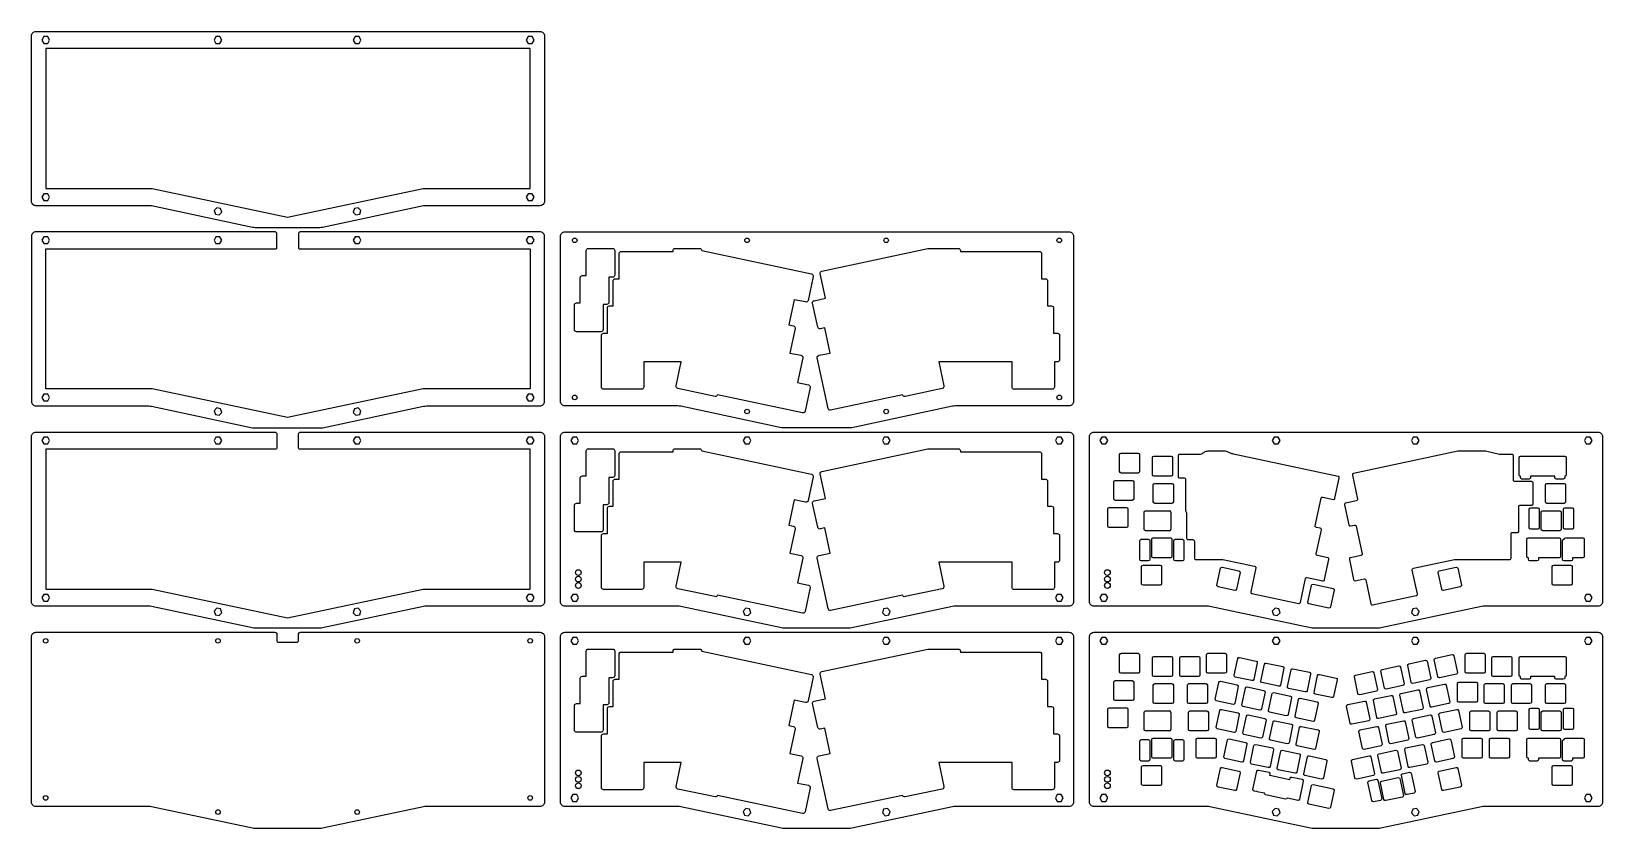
# Model space of a CAD drawing. Header units: millimetres. Extents: x -179 to 919, y -69 to 489.
import ezdxf

# ---------------------------------------------------------------- set-up
doc = ezdxf.new("R2010")
doc.units = ezdxf.units.MM
doc.layers.get('0').update_dxf_attribs({"linetype": 'CONTINUOUS'})

msp = doc.modelspace()

# ---------------------------------------------------------------- linework, layer by layer
for p, q in [((208.6, 317.9), (208.6, 335.4)), ((210.1, 336.9), (227.1, 336.9)), ((228.6, 335.4), (228.6, 318.3)), ((231.6, 315.7), (231.6, 333.3)), ((233.1, 334.8), (269.3, 334.8)), ((269.3, 334.8), (269.3, 335.4)), ((270.8, 336.9), (287.9, 336.9)), ((289.4, 335.4), (289.4, 335.4)), ((289.4, 335.4), (366.1, 319.1)), ((373.4, 321.1), (447.4, 336.8)), ((447.6, 336.8), (450.2, 336.9)), ((450.3, 336.9), (468.8, 336.9)), ((470.3, 335.4), (470.3, 334.8)), ((470.3, 334.8), (525.5, 334.8)), ((527, 333.3), (527, 315.7)), ((375.9, 302.1), (372.3, 319.3)), ((204.4, 298.8), (204.4, 316.4)), ((205.9, 317.9), (208.6, 317.9)), ((224.5, 316.8), (224.5, 299.3)), ((227.1, 316.8), (224.5, 316.8)), ((227.4, 296.7), (227.4, 314.2)), ((228.9, 315.7), (231.6, 315.7)), ((367.3, 317.3), (363.8, 300.6)), ((527, 315.7), (529.7, 315.7)), ((531.2, 314.2), (531.2, 296.7)), ((200.4, 280.2), (200.4, 297.3)), ((201.9, 298.8), (204.4, 298.8)), ((220.4, 297.8), (220.4, 280.2)), ((223, 297.8), (220.4, 297.8)), ((224.9, 296.7), (227.4, 296.7)), ((354.1, 301.1), (350.4, 283.5)), ((362, 299.5), (354.1, 301.1)), ((370.5, 282), (366.9, 298.7)), ((368.1, 300.4), (375.9, 302.1)), ((531.2, 296.7), (534, 296.7)), ((223.4, 277.6), (223.4, 295.2)), ((535.5, 295.2), (535.5, 277.6)), ((218.9, 278.7), (201.9, 278.7)), ((219.2, 240), (219.2, 276.1)), ((220.7, 277.6), (223.4, 277.6)), ((350.4, 283.5), (353.6, 282.8)), ((354.7, 281), (351.1, 263.8)), ((375.5, 281.5), (372.3, 280.8)), ((379.2, 263.8), (375.5, 281.5)), ((535.5, 277.6), (538.1, 277.6)), ((539.6, 276.1), (539.6, 259.1)), ((351.1, 263.8), (358.9, 262.2)), ((371.4, 262.2), (379.2, 263.8)), ((248.8, 257.6), (248.8, 240)), ((275.1, 257.6), (248.8, 257.6)), ((271.5, 240.8), (275.1, 257.6)), ((360.1, 260.4), (356.4, 243.2)), ((377.7, 225.1), (370.2, 260.4)), ((506.4, 257.6), (455.2, 257.6)), ((455.2, 257.6), (458.7, 240.8)), ((506.4, 240), (506.4, 257.6)), ((536, 257.6), (536, 240)), ((538.1, 257.6), (536, 257.6)), ((356.4, 243.2), (364.1, 241.6)), ((247.3, 238.5), (220.7, 238.5)), ((298.7, 233.5), (272.7, 239)), ((300.5, 234.6), (300.5, 234.6)), ((359.9, 222), (300.5, 234.6)), ((365.2, 239.8), (361.7, 223.1)), ((429.8, 234.6), (379.5, 223.9)), ((457.6, 239), (431.6, 233.5)), ((534.5, 238.5), (507.9, 238.5)), ((208.6, 177.9), (208.6, 195.4)), ((210.1, 196.9), (227.1, 196.9)), ((228.6, 195.4), (228.6, 178.3)), ((231.6, 175.7), (231.6, 193.3)), ((233.1, 194.8), (269.3, 194.8)), ((269.3, 194.8), (269.3, 195.4)), ((270.8, 196.9), (287.9, 196.9)), ((289.4, 195.4), (289.4, 195.4)), ((289.4, 195.4), (366.1, 179.1)), ((373.4, 181.1), (447.4, 196.8)), ((447.6, 196.8), (450.2, 196.9)), ((450.3, 196.9), (468.8, 196.9)), ((470.3, 195.4), (470.3, 194.8)), ((470.3, 194.8), (525.5, 194.8)), ((527, 193.3), (527, 175.7)), ((581.6, 180.9), (581.6, 192.9)), ((582.6, 193.9), (594.6, 193.9)), ((595.6, 192.9), (595.6, 180.9)), ((604.6, 178.7), (604.6, 190.7)), ((605.6, 191.7), (617.6, 191.7)), ((618.6, 190.7), (618.6, 178.7)), ((861, 178.7), (861, 190.7)), ((862, 191.7), (893, 191.7)), ((894, 190.7), (894, 178.7)), ((204.4, 158.8), (204.4, 176.4)), ((205.9, 177.9), (208.6, 177.9)), ((224.5, 176.8), (224.5, 159.3)), ((227.1, 176.8), (224.5, 176.8)), ((367.3, 177.3), (363.8, 160.6)), ((375.9, 162.1), (372.3, 179.3)), ((594.6, 179.9), (582.6, 179.9)), ((617.6, 177.7), (605.6, 177.7)), ((862, 176.7), (862, 177.7)), ((862, 177.7), (862, 177.7)), ((869, 177.7), (869, 176.7)), ((885.9, 177.7), (869, 177.7)), ((885.9, 176.7), (885.9, 177.7)), ((893, 177.7), (892.9, 177.7)), ((892.9, 177.7), (892.9, 176.7)), ((227.4, 156.7), (227.4, 174.2)), ((228.9, 175.7), (231.6, 175.7)), ((527, 175.7), (529.7, 175.7)), ((531.2, 174.2), (531.2, 156.7)), ((577.5, 161.8), (577.5, 173.8)), ((578.5, 174.8), (590.5, 174.8)), ((591.5, 173.8), (591.5, 161.8)), ((605.2, 159.7), (605.2, 171.7)), ((606.2, 172.7), (618.2, 172.7)), ((619.2, 171.7), (619.2, 159.7)), ((868, 175.7), (863, 175.7)), ((879.4, 159.7), (879.4, 171.7)), ((880.4, 172.7), (892.4, 172.7)), ((891.9, 175.7), (886.9, 175.7)), ((893.4, 171.7), (893.4, 159.7)), ((200.4, 140.2), (200.4, 157.3)), ((201.9, 158.8), (204.4, 158.8)), ((220.4, 157.8), (220.4, 140.2)), ((223, 157.8), (220.4, 157.8)), ((223.4, 137.6), (223.4, 155.2)), ((224.9, 156.7), (227.4, 156.7)), ((354.1, 161.1), (350.4, 143.5)), ((362, 159.5), (354.1, 161.1)), ((370.5, 142), (366.9, 158.7)), ((368.1, 160.4), (375.9, 162.1)), ((531.2, 156.7), (534, 156.7)), ((535.5, 155.2), (535.5, 137.6)), ((573.4, 142.8), (573.4, 154.8)), ((574.4, 155.8), (586.4, 155.8)), ((590.5, 160.8), (578.5, 160.8)), ((587.4, 154.8), (587.4, 142.8)), ((618.2, 158.7), (606.2, 158.7)), ((868.1, 141.6), (868.1, 154.6)), ((869.1, 155.6), (874.1, 155.6)), ((875.1, 154.6), (875.1, 141.6)), ((892.4, 158.7), (880.4, 158.7)), ((892, 141.6), (892, 154.6)), ((893, 155.6), (898, 155.6)), ((899, 154.6), (899, 141.6)), ((350.4, 143.5), (353.6, 142.8)), ((598.8, 140.6), (598.8, 152.6)), ((599.8, 153.6), (616.5, 153.6)), ((617.5, 152.6), (617.5, 140.6)), ((876.5, 140.6), (876.5, 152.6)), ((877.5, 153.6), (889.5, 153.6)), ((890.5, 152.6), (890.5, 140.6)), ((218.9, 138.7), (201.9, 138.7)), ((219.2, 100), (219.2, 136.1)), ((220.7, 137.6), (223.4, 137.6)), ((354.7, 141), (351.1, 123.8)), ((375.5, 141.5), (372.3, 140.8)), ((379.2, 123.8), (375.5, 141.5)), ((535.5, 137.6), (538.1, 137.6)), ((539.6, 136.1), (539.6, 119.1)), ((586.4, 141.8), (574.4, 141.8)), ((595.7, 119.6), (595.7, 132.6)), ((596.7, 133.6), (601.7, 133.6)), ((616.5, 139.6), (599.8, 139.6)), ((602.7, 132.6), (602.7, 119.6)), ((604.1, 121.6), (604.1, 133.6)), ((605.1, 134.6), (617.1, 134.6)), ((618.1, 133.6), (618.1, 121.6)), ((619.6, 119.6), (619.6, 132.6)), ((620.6, 133.6), (625.6, 133.6)), ((626.6, 132.6), (626.6, 119.6)), ((866.4, 121.6), (866.4, 133.6)), ((867.4, 134.6), (889, 134.6)), ((874.1, 140.6), (869.1, 140.6)), ((889.5, 139.6), (877.5, 139.6)), ((890, 133.6), (890, 121.6)), ((891.4, 119.6), (891.4, 132.6)), ((892.4, 133.6), (892.6, 133.6)), ((898, 140.6), (893, 140.6)), ((893.6, 134.6), (905.6, 134.6)), ((906.6, 133.6), (906.6, 121.6)), ((351.1, 123.8), (358.9, 122.2)), ((371.4, 122.2), (379.2, 123.8)), ((275.1, 117.6), (248.8, 117.6)), ((248.8, 117.6), (248.8, 100)), ((271.5, 100.8), (275.1, 117.6)), ((360.1, 120.4), (356.4, 103.2)), ((377.7, 85.1), (370.2, 120.4)), ((506.4, 117.6), (455.2, 117.6)), ((455.2, 117.6), (458.7, 100.8)), ((506.4, 100), (506.4, 117.6)), ((538.1, 117.6), (536, 117.6)), ((536, 117.6), (536, 100)), ((601.7, 118.6), (596.7, 118.6)), ((597, 102.5), (597, 114.5)), ((598, 115.5), (610, 115.5)), ((617.1, 120.6), (605.1, 120.6)), ((611, 114.5), (611, 102.5)), ((625.6, 118.6), (620.6, 118.6)), ((649.7, 101.6), (652.2, 113.4)), ((653.4, 114.1), (665.1, 111.6)), ((665.9, 110.4), (663.4, 98.7)), ((806.9, 98.7), (804.4, 110.4)), ((805.2, 111.6), (816.9, 114.1)), ((818.1, 113.4), (820.6, 101.6)), ((867.5, 120.6), (867.4, 120.6)), ((867.5, 119.6), (867.5, 120.6)), ((873.5, 118.6), (868.5, 118.6)), ((889, 120.6), (874.5, 120.6)), ((874.5, 120.6), (874.5, 119.6)), ((884.2, 102.5), (884.2, 114.5)), ((885.2, 115.5), (897.2, 115.5)), ((897.4, 118.6), (892.4, 118.6)), ((898.2, 114.5), (898.2, 102.5)), ((898.4, 120.6), (898.4, 119.6)), ((905.6, 120.6), (898.4, 120.6)), ((298.7, 93.5), (272.7, 99)), ((356.4, 103.2), (364.1, 101.6)), ((365.2, 99.8), (361.7, 83.1)), ((457.6, 99), (431.6, 93.5)), ((610, 101.5), (598, 101.5)), ((662.2, 97.9), (650.5, 100.4)), ((713.2, 89.7), (715.7, 101.4)), ((716.9, 102.2), (731, 99.2)), ((819.8, 100.4), (808.1, 97.9)), ((897.2, 101.5), (885.2, 101.5)), ((247.3, 98.5), (220.7, 98.5)), ((300.5, 94.6), (300.5, 94.6)), ((359.9, 82), (300.5, 94.6)), ((429.8, 94.6), (379.5, 83.9)), ((534.5, 98.5), (507.9, 98.5)), ((728, 85.5), (714, 88.5)), ((731.7, 98), (729.2, 86.3)), ((208.6, 37.9), (208.6, 55.4)), ((210.1, 56.9), (227.1, 56.9)), ((228.6, 55.4), (228.6, 38.3)), ((269.3, 54.8), (269.3, 55.4)), ((270.8, 56.9), (287.9, 56.9)), ((289.4, 55.4), (289.4, 55.4)), ((289.4, 55.4), (366.1, 39.1)), ((373.4, 41.1), (447.4, 56.8)), ((447.6, 56.8), (450.2, 56.9)), ((450.3, 56.9), (468.8, 56.9)), ((470.3, 55.4), (470.3, 54.8)), ((231.6, 35.7), (231.6, 53.3)), ((233.1, 54.8), (269.3, 54.8)), ((470.3, 54.8), (525.5, 54.8)), ((527, 53.3), (527, 35.7)), ((581.6, 40.9), (581.6, 52.9)), ((582.6, 53.9), (594.6, 53.9)), ((595.6, 52.9), (595.6, 40.9)), ((604.6, 38.7), (604.6, 50.7)), ((605.6, 51.7), (617.6, 51.7)), ((618.6, 50.7), (618.6, 38.7)), ((623.7, 38.7), (623.7, 50.7)), ((624.7, 51.7), (636.7, 51.7)), ((637.7, 50.7), (637.7, 38.7)), ((642.3, 40.9), (642.3, 52.9)), ((643.3, 53.9), (655.3, 53.9)), ((656.3, 52.9), (656.3, 40.9)), ((661.7, 38.5), (664.2, 50.2)), ((665.4, 51), (677.1, 48.5)), ((677.9, 47.3), (675.4, 35.6)), ((680.4, 34.5), (682.9, 46.3)), ((684, 47), (695.8, 44.6)), ((765.2, 42.6), (776.9, 45.1)), ((778.1, 44.3), (780.6, 32.6)), ((785.5, 33.6), (783.1, 45.3)), ((783.8, 46.5), (795.6, 49)), ((796.7, 48.3), (799.2, 36.5)), ((804.2, 37.6), (801.7, 49.3)), ((802.5, 50.5), (814.2, 53)), ((815.4, 52.2), (817.9, 40.5)), ((823.3, 40.9), (823.3, 52.9)), ((824.3, 53.9), (836.3, 53.9)), ((837.3, 52.9), (837.3, 40.9)), ((841.9, 38.7), (841.9, 50.7)), ((842.9, 51.7), (854.9, 51.7)), ((855.9, 50.7), (855.9, 38.7)), ((861, 38.7), (861, 50.7)), ((862, 51.7), (893, 51.7)), ((894, 50.7), (894, 38.7)), ((204.4, 18.8), (204.4, 36.4)), ((205.9, 37.9), (208.6, 37.9)), ((224.5, 36.8), (224.5, 19.3)), ((227.1, 36.8), (224.5, 36.8)), ((227.4, 16.7), (227.4, 34.2)), ((228.9, 35.7), (231.6, 35.7)), ((367.3, 37.3), (363.8, 20.6)), ((375.9, 22.1), (372.3, 39.3)), ((527, 35.7), (529.7, 35.7)), ((531.2, 34.2), (531.2, 16.7)), ((577.5, 21.8), (577.5, 33.8)), ((578.5, 34.8), (590.5, 34.8)), ((594.6, 39.9), (582.6, 39.9)), ((591.5, 33.8), (591.5, 21.8)), ((617.6, 37.7), (605.6, 37.7)), ((636.7, 37.7), (624.7, 37.7)), ((655.3, 39.9), (643.3, 39.9)), ((648.4, 21.9), (650.9, 33.6)), ((652.1, 34.4), (663.9, 31.9)), ((674.2, 34.8), (662.5, 37.3)), ((692.9, 30.9), (681.1, 33.4)), ((696.5, 43.4), (694.1, 31.6)), ((699, 30.6), (701.5, 42.3)), ((702.7, 43.1), (714.4, 40.6)), ((715.2, 39.4), (712.7, 27.7)), ((717.6, 26.6), (720.1, 38.4)), ((721.3, 39.1), (733, 36.6)), ((733.8, 35.4), (731.3, 23.7)), ((748.3, 25.7), (745.8, 37.4)), ((746.6, 38.6), (758.3, 41.1)), ((759.5, 40.3), (762, 28.6)), ((766.9, 29.6), (764.4, 41.4)), ((798.5, 35.3), (786.7, 32.8)), ((817.1, 39.3), (805.4, 36.8)), ((818.9, 33.7), (830.9, 33.7)), ((836.3, 39.9), (824.3, 39.9)), ((854.9, 37.7), (842.9, 37.7)), ((862, 36.7), (862, 37.7)), ((862, 37.7), (862, 37.7)), ((868, 35.7), (863, 35.7)), ((869, 37.7), (869, 36.7)), ((885.9, 37.7), (869, 37.7)), ((885.9, 36.7), (885.9, 37.7)), ((891.9, 35.7), (886.9, 35.7)), ((892.9, 37.7), (892.9, 36.7)), ((893, 37.7), (892.9, 37.7)), ((368.1, 20.4), (375.9, 22.1)), ((605.2, 19.7), (605.2, 31.7)), ((606.2, 32.7), (618.2, 32.7)), ((619.2, 31.7), (619.2, 19.7)), ((629, 19.7), (629, 31.7)), ((630, 32.7), (642, 32.7)), ((643, 31.7), (643, 19.7)), ((664.6, 30.7), (662.1, 18.9)), ((667.1, 17.9), (669.6, 29.6)), ((670.8, 30.4), (682.5, 27.9)), ((683.3, 26.7), (680.8, 15)), ((685.7, 13.9), (688.2, 25.7)), ((689.4, 26.4), (701.1, 23.9)), ((701.9, 22.8), (699.4, 11)), ((711.5, 26.9), (699.8, 29.4)), ((708, 22.5), (719.8, 20)), ((730.1, 22.9), (718.4, 25.4)), ((761.2, 27.4), (749.5, 24.9)), ((759.8, 22), (771.6, 24.5)), ((779.8, 31.4), (768.1, 28.9)), ((772.8, 23.7), (775.2, 11.9)), ((780.2, 13), (777.7, 24.7)), ((778.5, 25.9), (790.2, 28.4)), ((791.4, 27.6), (793.9, 15.9)), ((798.8, 17), (796.3, 28.7)), ((797.1, 29.9), (808.8, 32.4)), ((810, 31.6), (812.5, 19.9)), ((817.9, 20.7), (817.9, 32.7)), ((831.9, 32.7), (831.9, 20.7)), ((836.6, 19.7), (836.6, 31.7)), ((837.6, 32.7), (849.6, 32.7)), ((850.6, 31.7), (850.6, 19.7)), ((855.6, 19.7), (855.6, 31.7)), ((856.6, 32.7), (868.6, 32.7)), ((869.6, 31.7), (869.6, 19.7)), ((879.4, 19.7), (879.4, 31.7)), ((880.4, 32.7), (892.4, 32.7)), ((893.4, 31.7), (893.4, 19.7)), ((200.4, 0.2), (200.4, 17.3)), ((201.9, 18.8), (204.4, 18.8)), ((220.4, 17.8), (220.4, 0.2)), ((223, 17.8), (220.4, 17.8)), ((223.4, -2.4), (223.4, 15.2)), ((224.9, 16.7), (227.4, 16.7)), ((354.1, 21.1), (350.4, 3.5)), ((362, 19.5), (354.1, 21.1)), ((370.5, 2), (366.9, 18.7)), ((531.2, 16.7), (534, 16.7)), ((535.5, 15.2), (535.5, -2.4)), ((573.4, 2.8), (573.4, 14.8)), ((574.4, 15.8), (586.4, 15.8)), ((590.5, 20.8), (578.5, 20.8)), ((587.4, 14.8), (587.4, 2.8)), ((598.8, 0.6), (598.8, 12.6)), ((599.8, 13.6), (616.5, 13.6)), ((618.2, 18.7), (606.2, 18.7)), ((617.5, 12.6), (617.5, 0.6)), ((629.7, 0.6), (629.7, 12.6)), ((642, 18.7), (630, 18.7)), ((630.7, 13.6), (642.7, 13.6)), ((643.7, 12.6), (643.7, 0.6)), ((649.1, 2.2), (651.6, 14)), ((661, 18.2), (649.2, 20.7)), ((652.8, 14.7), (664.6, 12.2)), ((665.3, 11), (662.8, -0.7)), ((679.6, 14.2), (667.9, 16.7)), ((698.2, 10.2), (686.5, 12.7)), ((704.3, 10), (706.8, 21.7)), ((720.5, 18.8), (718, 7.1)), ((742.9, 5.1), (740.4, 16.8)), ((741.2, 18), (752.9, 20.5)), ((754.1, 19.7), (756.6, 8)), ((761.6, 9), (759.1, 20.8)), ((793.1, 14.7), (781.4, 12.2)), ((811.7, 18.7), (800, 16.2)), ((807.4, -0.7), (804.9, 11)), ((805.7, 12.2), (817.5, 14.7)), ((818.6, 14), (821.1, 2.2)), ((830.9, 19.7), (818.9, 19.7)), ((826.5, 0.6), (826.5, 12.6)), ((827.5, 13.6), (839.5, 13.6)), ((849.6, 18.7), (837.6, 18.7)), ((840.5, 12.6), (840.5, 0.6)), ((845.6, 0.6), (845.6, 12.6)), ((846.6, 13.6), (858.6, 13.6)), ((868.6, 18.7), (856.6, 18.7)), ((859.6, 12.6), (859.6, 0.6)), ((868.1, 1.6), (868.1, 14.6)), ((869.1, 15.6), (874.1, 15.6)), ((875.1, 14.6), (875.1, 1.6)), ((876.5, 0.6), (876.5, 12.6)), ((877.5, 13.6), (889.5, 13.6)), ((892.4, 18.7), (880.4, 18.7)), ((890.5, 12.6), (890.5, 0.6)), ((892, 1.6), (892, 14.6)), ((893, 15.6), (898, 15.6)), ((899, 14.6), (899, 1.6)), ((350.4, 3.5), (353.6, 2.8)), ((354.7, 1), (351.1, -16.2)), ((375.5, 1.5), (372.3, 0.8)), ((379.2, -16.2), (375.5, 1.5)), ((586.4, 1.8), (574.4, 1.8)), ((661.7, -1.5), (649.9, 1)), ((667.8, -1.7), (670.3, 10)), ((671.5, 10.8), (683.2, 8.3)), ((684, 7.1), (681.5, -4.7)), ((686.4, -5.7), (688.9, 6)), ((690.1, 6.8), (701.8, 4.3)), ((702.6, 3.1), (700.1, -8.6)), ((705, -9.7), (707.5, 2.1)), ((716.9, 6.3), (705.1, 8.8)), ((708.7, 2.8), (720.5, 0.4)), ((755.8, 6.8), (744.1, 4.3)), ((749.8, 0.4), (761.6, 2.8)), ((774.5, 10.8), (762.7, 8.3)), ((762.7, 2.1), (765.2, -9.7)), ((770.2, -8.6), (767.7, 3.1)), ((768.4, 4.3), (780.2, 6.8)), ((781.4, 6), (783.9, -5.7)), ((788.8, -4.7), (786.3, 7.1)), ((787.1, 8.3), (798.8, 10.8)), ((800, 10), (802.5, -1.7)), ((820.4, 1), (808.6, -1.5)), ((874.1, 0.6), (869.1, 0.6)), ((898, 0.6), (893, 0.6)), ((218.9, -1.3), (201.9, -1.3)), ((219.2, -40), (219.2, -3.9)), ((220.7, -2.4), (223.4, -2.4)), ((535.5, -2.4), (538.1, -2.4)), ((539.6, -3.9), (539.6, -20.9)), ((595.7, -20.4), (595.7, -7.4)), ((596.7, -6.4), (601.7, -6.4)), ((616.5, -0.4), (599.8, -0.4)), ((602.7, -7.4), (602.7, -20.4)), ((604.1, -18.4), (604.1, -6.4)), ((605.1, -5.4), (617.1, -5.4)), ((618.1, -6.4), (618.1, -18.4)), ((619.6, -20.4), (619.6, -7.4)), ((620.6, -6.4), (625.6, -6.4)), ((626.6, -7.4), (626.6, -20.4)), ((642.7, -0.4), (630.7, -0.4)), ((635.1, -18.4), (635.1, -6.4)), ((636.1, -5.4), (648.1, -5.4)), ((649.1, -6.4), (649.1, -18.4)), ((654.5, -18.4), (657, -6.7)), ((658.2, -5.9), (669.9, -8.4)), ((670.7, -9.6), (668.2, -21.3)), ((680.3, -5.4), (668.6, -2.9)), ((673.1, -22.3), (675.6, -10.6)), ((676.8, -9.8), (688.5, -12.3)), ((698.9, -9.4), (687.2, -6.9)), ((717.6, -13.3), (705.8, -10.8)), ((721.2, -0.8), (718.7, -12.6)), ((751.5, -12.6), (749, -0.8)), ((764.5, -10.8), (752.7, -13.3)), ((783.1, -6.9), (771.4, -9.4)), ((781.7, -12.3), (793.5, -9.8)), ((801.7, -2.9), (790, -5.4)), ((794.6, -10.6), (797.1, -22.3)), ((802.1, -21.3), (799.6, -9.6)), ((800.4, -8.4), (812.1, -5.9)), ((813.3, -6.7), (815.8, -18.4)), ((821.2, -18.4), (821.2, -6.4)), ((822.2, -5.4), (834.2, -5.4)), ((839.5, -0.4), (827.5, -0.4)), ((835.2, -6.4), (835.2, -18.4)), ((840.2, -18.4), (840.2, -6.4)), ((841.2, -5.4), (853.2, -5.4)), ((858.6, -0.4), (846.6, -0.4)), ((854.2, -6.4), (854.2, -18.4)), ((866.4, -18.4), (866.4, -6.4)), ((867.4, -5.4), (889, -5.4)), ((889.5, -0.4), (877.5, -0.4)), ((890, -6.4), (890, -18.4)), ((891.4, -20.4), (891.4, -7.4)), ((892.4, -6.4), (892.6, -6.4)), ((893.6, -5.4), (905.6, -5.4)), ((906.6, -6.4), (906.6, -18.4)), ((351.1, -16.2), (358.9, -17.8)), ((360.1, -19.6), (356.4, -36.8)), ((377.7, -54.9), (370.2, -19.6)), ((371.4, -17.8), (379.2, -16.2)), ((601.7, -21.4), (596.7, -21.4)), ((617.1, -19.4), (605.1, -19.4)), ((625.6, -21.4), (620.6, -21.4)), ((648.1, -19.4), (636.1, -19.4)), ((667, -22.1), (655.3, -19.6)), ((689.3, -13.5), (686.8, -25.3)), ((691.8, -26.3), (694.3, -14.6)), ((695.4, -13.8), (707.2, -16.3)), ((708, -17.5), (705.5, -29.2)), ((710.4, -30.3), (712.9, -18.5)), ((714.1, -17.8), (725.8, -20.3)), ((726.6, -21.4), (724.1, -33.2)), ((746.2, -33.2), (743.7, -21.4)), ((744.5, -20.3), (756.2, -17.8)), ((757.4, -18.5), (759.9, -30.3)), ((764.8, -29.2), (762.3, -17.5)), ((763.1, -16.3), (774.8, -13.8)), ((776, -14.6), (778.5, -26.3)), ((783.4, -25.3), (781, -13.5)), ((815, -19.6), (803.3, -22.1)), ((834.2, -19.4), (822.2, -19.4)), ((853.2, -19.4), (841.2, -19.4)), ((867.5, -19.4), (867.4, -19.4)), ((867.5, -20.4), (867.5, -19.4)), ((873.5, -21.4), (868.5, -21.4)), ((889, -19.4), (874.5, -19.4)), ((874.5, -19.4), (874.5, -20.4)), ((897.4, -21.4), (892.4, -21.4)), ((898.4, -19.4), (898.4, -20.4)), ((905.6, -19.4), (898.4, -19.4)), ((248.8, -22.4), (248.8, -40)), ((275.1, -22.4), (248.8, -22.4)), ((271.5, -39.2), (275.1, -22.4)), ((455.2, -22.4), (458.7, -39.2)), ((506.4, -22.4), (455.2, -22.4)), ((506.4, -40), (506.4, -22.4)), ((538.1, -22.4), (536, -22.4)), ((536, -22.4), (536, -40)), ((597, -37.5), (597, -25.5)), ((598, -24.5), (610, -24.5)), ((611, -25.5), (611, -37.5)), ((649.7, -38.4), (652.2, -26.6)), ((653.4, -25.9), (665.1, -28.4)), ((665.9, -29.6), (663.4, -41.3)), ((685.6, -26), (673.9, -23.5)), ((674.9, -41.2), (677.6, -28.5)), ((678.8, -27.7), (683.7, -28.7)), ((683.8, -28.8), (686, -29.2)), ((686.7, -30.4), (686.5, -31.4)), ((686.6, -31.4), (698.3, -33.9)), ((704.3, -30), (692.5, -27.5)), ((702.1, -32.7), (707, -33.7)), ((722.9, -34), (711.2, -31.5)), ((759.1, -31.5), (747.4, -34)), ((764.8, -35.4), (776.5, -32.9)), ((777.7, -27.5), (766, -30)), ((781.4, -44.2), (778.7, -31.4)), ((779.4, -30.3), (784.3, -29.2)), ((796.4, -23.5), (784.6, -26)), ((785.5, -30), (788.2, -42.7)), ((806.9, -41.3), (804.4, -29.6)), ((805.2, -28.4), (816.9, -25.9)), ((818.1, -26.6), (820.6, -38.4)), ((884.2, -37.5), (884.2, -25.5)), ((885.2, -24.5), (897.2, -24.5)), ((898.2, -25.5), (898.2, -37.5)), ((247.3, -41.5), (220.7, -41.5)), ((298.7, -46.5), (272.7, -41)), ((356.4, -36.8), (364.1, -38.4)), ((365.2, -40.2), (361.7, -56.9)), ((457.6, -41), (431.6, -46.5)), ((534.5, -41.5), (507.9, -41.5)), ((610, -38.5), (598, -38.5)), ((662.2, -42.1), (650.5, -39.6)), ((677.8, -42.8), (675.7, -42.4)), ((682.8, -43.9), (677.9, -42.9)), ((698.4, -33.9), (700.6, -34.4)), ((700.7, -34.4), (700.9, -33.4)), ((707.1, -33.7), (709.3, -34.2)), ((710.1, -35.4), (707.4, -48.1)), ((713.2, -50.3), (715.7, -38.6)), ((716.9, -37.8), (731, -40.8)), ((731.7, -42), (729.2, -53.7)), ((758, -49.1), (755.3, -36.4)), ((756.1, -35.2), (761, -34.2)), ((762.2, -35), (764.9, -47.7)), ((766.5, -48.3), (764, -36.6)), ((777.7, -33.7), (780.2, -45.4)), ((787.5, -43.9), (782.6, -44.9)), ((819.8, -39.6), (808.1, -42.1)), ((897.2, -38.5), (885.2, -38.5)), ((300.5, -45.4), (300.5, -45.4)), ((359.9, -58), (300.5, -45.4)), ((429.8, -45.4), (379.5, -56.1)), ((685.9, -45.6), (683.7, -45.1)), ((697.7, -48.1), (686, -45.6)), ((698.9, -47.3), (698.9, -47.3)), ((701.2, -47.8), (699, -47.3)), ((706.2, -48.9), (701.3, -47.8)), ((728, -54.5), (714, -51.5)), ((764.1, -48.9), (759.2, -49.9)), ((779.4, -46.6), (767.7, -49.1))]:
    msp.add_line(p, q)
for points in [[(176.2, 366.8), (96.8, 366.8, 0.052408), (94.8, 366.6), (24.3, 351.6, -0.052408), (22.3, 351.4), (-22.8, 351.4, -0.052408), (-24.8, 351.6), (-95.3, 366.6, 0.052408), (-97.3, 366.8), (-176.2, 366.8, -0.414214), (-179.4, 370), (-179.4, 485.4, -0.414214), (-176.2, 488.6), (176.2, 488.6, -0.414214), (179.4, 485.4), (179.4, 370, -0.414214)], [(-0.2, 358.7), (94.5, 378.8), (169.1, 378.8, 0.414214), (169.4, 379), (169.4, 476.4, 0.414214), (169.1, 476.6), (-169.1, 476.6, 0.414214), (-169.4, 476.4), (-169.4, 379, 0.414214), (-169.1, 378.8), (-95, 378.8), (-0.3, 358.7, 0.105104)], [(94.8, 226.6, -0.052408), (96.8, 226.8), (176.2, 226.8, 0.414214), (179.4, 230), (179.4, 345.4, 0.414214), (176.2, 348.6), (8.9, 348.6, 0.414214), (7.3, 347), (7.3, 337.6, 0.414214), (8.3, 336.6), (169.1, 336.6, -0.414214), (169.4, 336.4), (169.4, 239, -0.414214), (169.1, 238.8), (94.5, 238.8), (-0.2, 218.7, -0.105104), (-0.3, 218.7), (-95, 238.8), (-169.1, 238.8, -0.414214), (-169.4, 239), (-169.4, 336.4, -0.414214), (-169.1, 336.6), (-8.7, 336.6, 0.414214), (-7.7, 337.6), (-7.7, 347, 0.414214), (-9.3, 348.6), (-176.2, 348.6, 0.414214), (-179.4, 345.4), (-179.4, 230, 0.414214), (-176.2, 226.8), (-97.3, 226.8, -0.052408), (-95.3, 226.6), (-24.8, 211.6, 0.052408), (-22.8, 211.4), (22.3, 211.4, 0.052408), (24.3, 211.6)], [(193.8, 226.8, -0.414214), (190.6, 230), (190.6, 345.4, -0.414214), (193.8, 348.6), (546.2, 348.6, -0.414214), (549.4, 345.4), (549.4, 230, -0.414214), (546.2, 226.8), (466.8, 226.8, 0.052408), (464.8, 226.6), (394.3, 211.6, -0.052408), (392.3, 211.4), (347.2, 211.4, -0.052408), (345.2, 211.6), (274.7, 226.6, 0.052408), (272.7, 226.8)], [(179.4, 205.4), (179.4, 90, -0.414214), (176.2, 86.8), (96.8, 86.8, 0.052408), (94.8, 86.6), (24.3, 71.6, -0.052408), (22.3, 71.4), (-22.8, 71.4, -0.052408), (-24.8, 71.6), (-95.3, 86.6, 0.052408), (-97.3, 86.8), (-176.2, 86.8, -0.414214), (-179.4, 90), (-179.4, 205.4, -0.414214), (-176.2, 208.6), (-9.3, 208.6, -0.414214), (-7.7, 207), (-7.7, 197.6, -0.414214), (-8.7, 196.6), (-169.1, 196.6, 0.414214), (-169.4, 196.4), (-169.4, 99, 0.414214), (-169.1, 98.8), (-95, 98.8), (-0.3, 78.7, 0.105104), (-0.2, 78.7), (94.5, 98.8), (169.1, 98.8, 0.414214), (169.4, 99), (169.4, 196.4, 0.414214), (169.1, 196.6), (8.3, 196.6, -0.414214), (7.3, 197.6), (7.3, 207, -0.414214), (8.9, 208.6), (176.2, 208.6, -0.414214)], [(549.4, 205.4), (549.4, 90, -0.414214), (546.2, 86.8), (466.8, 86.8, 0.052408), (464.8, 86.6), (394.3, 71.6, -0.052408), (392.3, 71.4), (347.2, 71.4, -0.052408), (345.2, 71.6), (274.7, 86.6, 0.052408), (272.7, 86.8), (193.8, 86.8, -0.414214), (190.6, 90), (190.6, 205.4, -0.414214), (193.8, 208.6), (546.2, 208.6, -0.414214)], [(563.8, 208.6), (916.2, 208.6, -0.414214), (919.4, 205.4), (919.4, 90, -0.414214), (916.2, 86.8), (836.8, 86.8, 0.052408), (834.8, 86.6), (764.3, 71.6, -0.052408), (762.3, 71.4), (717.2, 71.4, -0.052408), (715.2, 71.6), (644.7, 86.6, 0.052408), (642.7, 86.8), (563.8, 86.8, -0.414214), (560.6, 90), (560.6, 205.4, -0.414214)], [(719.2, 141.9, -0.414214), (718.4, 143), (722.5, 162.3, -0.414214), (723.7, 163.1), (731.1, 161.5, 0.414214), (732.2, 162.3), (735.2, 176.4, 0.414214), (734.5, 177.6), (661.2, 193.1, -0.052296), (660.2, 193.4), (657.5, 194.6, 0.104992), (655.5, 195.1), (643.4, 195.1, 0.144964), (640.7, 194.3), (639.9, 193.7, -0.144964), (637.2, 192.9), (623.5, 192.9, 0.414214), (622.5, 191.9), (622.5, 177.5, 0.414214), (623.5, 176.5), (626.8, 176.5, -0.414214), (627.8, 175.5), (627.8, 153.8, 0.096289), (628, 153), (628.4, 152, -0.096289), (628.5, 151.3), (628.5, 134.4, 0.414214), (629.5, 133.4), (632.9, 133.4, -0.414214), (633.9, 132.4), (633.9, 120.5, 0.414214), (634.9, 119.5), (653.7, 119.5), (676, 114.8, -0.414214), (676.8, 113.6), (673.3, 96.9, 0.414173), (674, 95.7), (706.9, 88.7, 0.414254), (708.1, 89.5), (711.6, 106.2, -0.414214), (712.8, 107), (723.8, 104.6, 0.414214), (725, 105.4), (728, 119.5, 0.414214), (727.2, 120.7), (719.9, 122.2, -0.414214), (719.1, 123.4), (722.7, 140.1, 0.414214), (721.9, 141.3)], [(744.4, 178.4), (747.9, 161.7, -0.414214), (747.1, 160.5), (739.8, 158.9, 0.414214), (739, 157.7), (742, 143.7, 0.414214), (743.2, 142.9), (745.9, 143.5, -0.414214), (747.1, 142.7), (751.2, 123.4, -0.414214), (750.4, 122.2), (743, 120.7, 0.414214), (742.3, 119.5), (745.3, 105.4, 0.414214), (746.4, 104.6), (752.6, 105.9, -0.414214), (753.8, 105.2), (757.3, 88.5, 0.414214), (758.5, 87.7), (789.1, 94.2, 0.414214), (789.9, 95.4), (786.3, 112.1, -0.414214), (787.1, 113.3), (815.9, 119.4), (854.4, 119.4, 0.414214), (855.4, 120.4), (855.4, 137.4, -0.414214), (856.4, 138.4), (859.8, 138.4, 0.414214), (860.8, 139.4), (860.8, 156.5, -0.414214), (861.8, 157.5), (869.8, 157.5, 0.414214), (870.8, 158.5), (870.8, 172.9, 0.414214), (869.8, 173.9), (858.1, 173.9, -0.414214), (857.1, 174.9), (857.1, 191.9, 0.414214), (856.1, 192.9), (847.4, 192.9), (837.4, 195.1), (818.2, 195.1), (745.1, 179.5, 0.414214)], [(94.8, -53.4), (24.3, -68.4, -0.052408), (22.3, -68.6), (-22.8, -68.6, -0.052408), (-24.8, -68.4), (-95.3, -53.4, 0.052408), (-97.3, -53.2), (-176.2, -53.2, -0.414214), (-179.4, -50), (-179.4, 65.4, -0.414214), (-176.2, 68.6), (-9.3, 68.6, -0.414214), (-7.7, 67), (-7.7, 62.6, 0.414214), (-6.7, 61.6), (6.3, 61.6, 0.414214), (7.3, 62.6), (7.3, 67, -0.414214), (8.9, 68.6), (176.2, 68.6, -0.414214), (179.4, 65.4), (179.4, -50, -0.414214), (176.2, -53.2), (96.8, -53.2, 0.052408)], [(347.2, -68.6, -0.052408), (345.2, -68.4), (274.7, -53.4, 0.052408), (272.7, -53.2), (193.8, -53.2, -0.414214), (190.6, -50), (190.6, 65.4, -0.414214), (193.8, 68.6), (546.2, 68.6, -0.414214), (549.4, 65.4), (549.4, -50, -0.414214), (546.2, -53.2), (466.8, -53.2, 0.052408), (464.8, -53.4), (394.3, -68.4, -0.052408), (392.3, -68.6)], [(563.8, 68.6), (916.2, 68.6, -0.414214), (919.4, 65.4), (919.4, -50, -0.414214), (916.2, -53.2), (836.8, -53.2, 0.052408), (834.8, -53.4), (764.3, -68.4, -0.052408), (762.3, -68.6), (717.2, -68.6, -0.052408), (715.2, -68.4), (644.7, -53.4, 0.052408), (642.7, -53.2), (563.8, -53.2, -0.414214), (560.6, -50), (560.6, 65.4, -0.414214)]]:
    msp.add_lwpolyline(points, format="xyb", close=True)
for points in [[(-172.1, 482.6), (-170.7, 480.3), (-168, 480.3), (-166.7, 482.6), (-168, 485), (-170.7, 485)], [(-50.3, 480.3), (-47.5, 480.3), (-46.2, 482.6), (-47.5, 485), (-50.3, 485), (-51.6, 482.6)], [(47, 485), (45.7, 482.6), (47, 480.3), (49.8, 480.3), (51.1, 482.6), (49.8, 485)], [(168, 480.3), (170.7, 480.3), (172.1, 482.6), (170.7, 485), (168, 485), (166.7, 482.6)], [(-168, 370.4), (-166.7, 372.8), (-168, 375.1), (-170.7, 375.1), (-172.1, 372.8), (-170.7, 370.4)], [(172.1, 372.8), (170.7, 375.1), (168, 375.1), (166.7, 372.8), (168, 370.4), (170.7, 370.4)], [(-51.6, 363.4), (-50.7, 360.8), (-48.1, 360.3), (-46.2, 362.3), (-47.1, 364.9), (-49.7, 365.4)], [(49.2, 365.4), (46.6, 364.9), (45.7, 362.3), (47.6, 360.3), (50.2, 360.8), (51.1, 363.4)], [(-166.7, 342.6), (-168, 345), (-170.7, 345), (-172.1, 342.6), (-170.7, 340.3), (-168, 340.3)], [(-50.3, 340.3), (-47.5, 340.3), (-46.2, 342.6), (-47.5, 345), (-50.3, 345), (-51.6, 342.6)], [(49.8, 340.3), (51.1, 342.6), (49.8, 345), (47, 345), (45.7, 342.6), (47, 340.3)], [(172.1, 342.6), (170.7, 345), (168, 345), (166.7, 342.6), (168, 340.3), (170.7, 340.3)], [(-168, 230.4), (-166.7, 232.8), (-168, 235.1), (-170.7, 235.1), (-172.1, 232.8), (-170.7, 230.4)], [(166.7, 232.8), (168, 230.4), (170.7, 230.4), (172.1, 232.8), (170.7, 235.1), (168, 235.1)], [(-50.7, 220.8), (-48.1, 220.3), (-46.2, 222.3), (-47.1, 224.9), (-49.7, 225.4), (-51.6, 223.4)], [(45.7, 222.3), (47.6, 220.3), (50.2, 220.8), (51.1, 223.4), (49.2, 225.4), (46.6, 224.9)], [(-172.1, 202.6), (-170.7, 200.3), (-168, 200.3), (-166.7, 202.6), (-168, 205), (-170.7, 205)], [(-50.3, 205), (-51.6, 202.6), (-50.3, 200.3), (-47.5, 200.3), (-46.2, 202.6), (-47.5, 205)], [(45.7, 202.6), (47, 200.3), (49.8, 200.3), (51.1, 202.6), (49.8, 205), (47, 205)], [(166.7, 202.6), (168, 200.3), (170.7, 200.3), (172.1, 202.6), (170.7, 205), (168, 205)], [(202, 200.3), (203.3, 202.6), (202, 205), (199.3, 205), (197.9, 202.6), (199.3, 200.3)], [(319.7, 205), (318.4, 202.6), (319.7, 200.3), (322.5, 200.3), (323.8, 202.6), (322.5, 205)], [(419.8, 200.3), (421.1, 202.6), (419.8, 205), (417, 205), (415.7, 202.6), (417, 200.3)], [(536.7, 202.6), (538, 200.3), (540.7, 200.3), (542.1, 202.6), (540.7, 205), (538, 205)], [(569.3, 205), (567.9, 202.6), (569.3, 200.3), (572, 200.3), (573.3, 202.6), (572, 205)], [(688.4, 202.6), (689.7, 200.3), (692.5, 200.3), (693.8, 202.6), (692.5, 205), (689.7, 205)], [(787, 205), (785.7, 202.6), (787, 200.3), (789.8, 200.3), (791.1, 202.6), (789.8, 205)], [(910.7, 200.3), (912.1, 202.6), (910.7, 205), (908, 205), (906.7, 202.6), (908, 200.3)], [(-170.7, 95.1), (-172.1, 92.8), (-170.7, 90.4), (-168, 90.4), (-166.7, 92.8), (-168, 95.1)], [(166.7, 92.8), (168, 90.4), (170.7, 90.4), (172.1, 92.8), (170.7, 95.1), (168, 95.1)], [(203.3, 92.8), (202, 95.1), (199.3, 95.1), (197.9, 92.8), (199.3, 90.4), (202, 90.4)], [(540.7, 95.1), (538, 95.1), (536.7, 92.8), (538, 90.4), (540.7, 90.4), (542.1, 92.8)], [(572, 95.1), (569.3, 95.1), (567.9, 92.8), (569.3, 90.4), (572, 90.4), (573.3, 92.8)], [(906.7, 92.8), (908, 90.4), (910.7, 90.4), (912.1, 92.8), (910.7, 95.1), (908, 95.1)], [(-47.1, 84.9), (-49.7, 85.4), (-51.6, 83.4), (-50.7, 80.8), (-48.1, 80.3), (-46.2, 82.3)], [(49.2, 85.4), (46.6, 84.9), (45.7, 82.3), (47.6, 80.3), (50.2, 80.8), (51.1, 83.4)], [(322.9, 84.9), (320.3, 85.4), (318.4, 83.4), (319.3, 80.8), (321.9, 80.3), (323.8, 82.3)], [(420.2, 80.8), (421.1, 83.4), (419.2, 85.4), (416.6, 84.9), (415.7, 82.3), (417.6, 80.3)], [(688.4, 83.4), (689.3, 80.8), (691.9, 80.3), (693.8, 82.3), (692.9, 84.9), (690.3, 85.4)], [(791.1, 83.4), (789.2, 85.4), (786.6, 84.9), (785.7, 82.3), (787.6, 80.3), (790.2, 80.8)], [(199.3, 65), (197.9, 62.6), (199.3, 60.3), (202, 60.3), (203.3, 62.6), (202, 65)], [(323.8, 62.6), (322.5, 65), (319.7, 65), (318.4, 62.6), (319.7, 60.3), (322.5, 60.3)], [(419.8, 60.3), (421.1, 62.6), (419.8, 65), (417, 65), (415.7, 62.6), (417, 60.3)], [(542.1, 62.6), (540.7, 65), (538, 65), (536.7, 62.6), (538, 60.3), (540.7, 60.3)], [(567.9, 62.6), (569.3, 60.3), (572, 60.3), (573.3, 62.6), (572, 65), (569.3, 65)], [(693.8, 62.6), (692.5, 65), (689.7, 65), (688.4, 62.6), (689.7, 60.3), (692.5, 60.3)], [(789.8, 65), (787, 65), (785.7, 62.6), (787, 60.3), (789.8, 60.3), (791.1, 62.6)], [(906.7, 62.6), (908, 60.3), (910.7, 60.3), (912.1, 62.6), (910.7, 65), (908, 65)], [(202, -49.6), (203.3, -47.2), (202, -44.9), (199.3, -44.9), (197.9, -47.2), (199.3, -49.6)], [(321.9, -59.7), (323.8, -57.7), (322.9, -55.1), (320.3, -54.6), (318.4, -56.6), (319.3, -59.2)], [(415.7, -57.7), (417.6, -59.7), (420.2, -59.2), (421.1, -56.6), (419.2, -54.6), (416.6, -55.1)], [(538, -44.9), (536.7, -47.2), (538, -49.6), (540.7, -49.6), (542.1, -47.2), (540.7, -44.9)], [(569.3, -44.9), (567.9, -47.2), (569.3, -49.6), (572, -49.6), (573.3, -47.2), (572, -44.9)], [(692.9, -55.1), (690.3, -54.6), (688.4, -56.6), (689.3, -59.2), (691.9, -59.7), (693.8, -57.7)], [(790.2, -59.2), (791.1, -56.6), (789.2, -54.6), (786.6, -55.1), (785.7, -57.7), (787.6, -59.7)], [(910.7, -49.6), (912.1, -47.2), (910.7, -44.9), (908, -44.9), (906.7, -47.2), (908, -49.6)]]:
    msp.add_lwpolyline(points, close=True)
for centre, radius in [((200.6, 342.6), 1.6), ((321.1, 342.6), 1.6), ((418.4, 342.6), 1.6), ((539.4, 342.6), 1.6), ((200.6, 232.8), 1.6), ((539.4, 232.8), 1.6), ((321.1, 222.9), 1.6), ((418.4, 222.9), 1.6), ((203.1, 110.3), 2), ((573.1, 110.3), 2), ((203.1, 105.8), 2), ((203.1, 101.3), 2), ((573.1, 105.8), 2), ((573.1, 101.3), 2), ((-169.4, 62.6), 1.6), ((-48.9, 62.6), 1.6), ((48.4, 62.6), 1.6), ((169.4, 62.6), 1.6), ((203.1, -29.7), 2), ((203.1, -34.2), 2), ((573.1, -29.7), 2), ((573.1, -34.2), 2), ((203.1, -38.7), 2), ((573.1, -38.7), 2), ((-169.4, -47.2), 1.6), ((169.4, -47.2), 1.6), ((-48.9, -57.1), 1.6), ((48.4, -57.1), 1.6)]:
    msp.add_circle(centre, radius)
for centre, start, end in [((616.5, 152.6), 0, 90), ((616.5, 140.6), -90, 0), ((616.5, 12.6), 0, 90), ((616.5, 0.6), -90, 0)]:
    msp.add_arc(centre, 1, start, end)
for points in [[(208.6, 335.4), (208.6, 336.2), (209.3, 336.9), (210.1, 336.9)], [(227.1, 336.9), (228, 336.9), (228.6, 336.2), (228.6, 335.4)], [(231.6, 333.3), (231.6, 334.1), (232.3, 334.8), (233.1, 334.8)], [(269.3, 335.4), (269.3, 336.2), (270, 336.9), (270.8, 336.9)], [(287.9, 336.9), (288.7, 336.9), (289.4, 336.2), (289.4, 335.4)], [(447.4, 336.8), (447.5, 336.8), (447.5, 336.8), (447.6, 336.8)], [(450.2, 336.9), (450.2, 336.9), (450.3, 336.9), (450.3, 336.9)], [(468.8, 336.9), (469.6, 336.9), (470.3, 336.2), (470.3, 335.4)], [(525.5, 334.8), (526.4, 334.8), (527, 334.1), (527, 333.3)], [(366.1, 319.1), (367, 318.9), (367.5, 318.1), (367.3, 317.3)], [(372.3, 319.3), (372.1, 320.1), (372.6, 320.9), (373.4, 321.1)], [(204.4, 316.4), (204.4, 317.2), (205.1, 317.9), (205.9, 317.9)], [(228.6, 318.3), (228.6, 317.5), (228, 316.8), (227.1, 316.8)], [(227.4, 314.2), (227.4, 315), (228.1, 315.7), (228.9, 315.7)], [(529.7, 315.7), (530.5, 315.7), (531.2, 315), (531.2, 314.2)], [(200.4, 297.3), (200.4, 298.1), (201, 298.8), (201.9, 298.8)], [(224.5, 299.3), (224.5, 298.5), (223.8, 297.8), (223, 297.8)], [(223.4, 295.2), (223.4, 296), (224, 296.7), (224.9, 296.7)], [(363.8, 300.6), (363.6, 299.8), (362.8, 299.3), (362, 299.5)], [(366.9, 298.7), (366.8, 299.5), (367.3, 300.3), (368.1, 300.4)], [(534, 296.7), (534.8, 296.7), (535.5, 296), (535.5, 295.2)], [(201.9, 278.7), (201, 278.7), (200.4, 279.4), (200.4, 280.2)], [(220.4, 280.2), (220.4, 279.4), (219.7, 278.7), (218.9, 278.7)], [(219.2, 276.1), (219.2, 276.9), (219.9, 277.6), (220.7, 277.6)], [(353.6, 282.8), (354.4, 282.6), (354.9, 281.8), (354.7, 281)], [(372.3, 280.8), (371.5, 280.6), (370.7, 281.2), (370.5, 282)], [(538.1, 277.6), (539, 277.6), (539.6, 276.9), (539.6, 276.1)], [(358.9, 262.2), (359.7, 262), (360.2, 261.2), (360.1, 260.4)], [(370.2, 260.4), (370, 261.2), (370.5, 262), (371.4, 262.2)], [(539.6, 259.1), (539.6, 258.2), (539, 257.6), (538.1, 257.6)], [(220.7, 238.5), (219.9, 238.5), (219.2, 239.2), (219.2, 240)], [(248.8, 240), (248.8, 239.2), (248.1, 238.5), (247.3, 238.5)], [(272.7, 239), (271.9, 239.2), (271.4, 240), (271.5, 240.8)], [(300.5, 234.6), (300.3, 233.8), (299.5, 233.3), (298.7, 233.5)], [(364.1, 241.6), (364.9, 241.4), (365.4, 240.6), (365.2, 239.8)], [(431.6, 233.5), (430.8, 233.3), (430, 233.8), (429.8, 234.6)], [(458.7, 240.8), (458.9, 240), (458.4, 239.2), (457.6, 239)], [(507.9, 238.5), (507, 238.5), (506.4, 239.1), (506.4, 240)], [(536, 240), (536, 239.1), (535.3, 238.5), (534.5, 238.5)], [(361.7, 223.1), (361.5, 222.3), (360.7, 221.8), (359.9, 222)], [(379.5, 223.9), (378.7, 223.7), (377.9, 224.3), (377.7, 225.1)], [(208.6, 195.4), (208.6, 196.2), (209.3, 196.9), (210.1, 196.9)], [(227.1, 196.9), (228, 196.9), (228.6, 196.2), (228.6, 195.4)], [(231.6, 193.3), (231.6, 194.1), (232.3, 194.8), (233.1, 194.8)], [(269.3, 195.4), (269.3, 196.2), (270, 196.9), (270.8, 196.9)], [(287.9, 196.9), (288.7, 196.9), (289.4, 196.2), (289.4, 195.4)], [(447.4, 196.8), (447.5, 196.8), (447.5, 196.8), (447.6, 196.8)], [(450.2, 196.9), (450.2, 196.9), (450.3, 196.9), (450.3, 196.9)], [(468.8, 196.9), (469.6, 196.9), (470.3, 196.2), (470.3, 195.4)], [(525.5, 194.8), (526.4, 194.8), (527, 194.1), (527, 193.3)], [(581.6, 192.9), (581.6, 193.4), (582.1, 193.9), (582.6, 193.9)], [(594.6, 193.9), (595.2, 193.9), (595.6, 193.4), (595.6, 192.9)], [(604.6, 190.7), (604.6, 191.3), (605.1, 191.7), (605.6, 191.7)], [(617.6, 191.7), (618.2, 191.7), (618.6, 191.3), (618.6, 190.7)], [(861, 190.7), (861, 191.3), (861.4, 191.7), (862, 191.7)], [(893, 191.7), (893.6, 191.7), (894, 191.3), (894, 190.7)], [(204.4, 176.4), (204.4, 177.2), (205.1, 177.9), (205.9, 177.9)], [(228.6, 178.3), (228.6, 177.5), (228, 176.8), (227.1, 176.8)], [(366.1, 179.1), (367, 178.9), (367.5, 178.1), (367.3, 177.3)], [(372.3, 179.3), (372.1, 180.1), (372.6, 180.9), (373.4, 181.1)], [(582.6, 179.9), (582.1, 179.9), (581.6, 180.3), (581.6, 180.9)], [(595.6, 180.9), (595.6, 180.3), (595.2, 179.9), (594.6, 179.9)], [(605.6, 177.7), (605.1, 177.7), (604.6, 178.2), (604.6, 178.7)], [(618.6, 178.7), (618.6, 178.2), (618.2, 177.7), (617.6, 177.7)], [(862, 177.7), (861.4, 177.7), (861, 178.2), (861, 178.7)], [(863, 175.7), (862.5, 175.7), (862, 176.2), (862, 176.7)], [(869, 176.7), (869, 176.2), (868.6, 175.7), (868, 175.7)], [(886.9, 175.7), (886.4, 175.7), (885.9, 176.2), (885.9, 176.7)], [(892.9, 176.7), (892.9, 176.2), (892.5, 175.7), (891.9, 175.7)], [(894, 178.7), (894, 178.2), (893.6, 177.7), (893, 177.7)], [(227.4, 174.2), (227.4, 175), (228.1, 175.7), (228.9, 175.7)], [(529.7, 175.7), (530.5, 175.7), (531.2, 175), (531.2, 174.2)], [(577.5, 173.8), (577.5, 174.4), (577.9, 174.8), (578.5, 174.8)], [(590.5, 174.8), (591, 174.8), (591.5, 174.4), (591.5, 173.8)], [(605.2, 171.7), (605.2, 172.2), (605.7, 172.7), (606.2, 172.7)], [(618.2, 172.7), (618.8, 172.7), (619.2, 172.2), (619.2, 171.7)], [(879.4, 171.7), (879.4, 172.2), (879.9, 172.7), (880.4, 172.7)], [(892.4, 172.7), (893, 172.7), (893.4, 172.2), (893.4, 171.7)], [(200.4, 157.3), (200.4, 158.1), (201, 158.8), (201.9, 158.8)], [(224.5, 159.3), (224.5, 158.5), (223.8, 157.8), (223, 157.8)], [(223.4, 155.2), (223.4, 156), (224, 156.7), (224.9, 156.7)], [(363.8, 160.6), (363.6, 159.8), (362.8, 159.3), (362, 159.5)], [(366.9, 158.7), (366.8, 159.5), (367.3, 160.3), (368.1, 160.4)], [(534, 156.7), (534.8, 156.7), (535.5, 156), (535.5, 155.2)], [(573.4, 154.8), (573.4, 155.3), (573.8, 155.8), (574.4, 155.8)], [(578.5, 160.8), (577.9, 160.8), (577.5, 161.3), (577.5, 161.8)], [(586.4, 155.8), (586.9, 155.8), (587.4, 155.3), (587.4, 154.8)], [(591.5, 161.8), (591.5, 161.3), (591, 160.8), (590.5, 160.8)], [(606.2, 158.7), (605.7, 158.7), (605.2, 159.1), (605.2, 159.7)], [(619.2, 159.7), (619.2, 159.1), (618.8, 158.7), (618.2, 158.7)], [(868.1, 154.6), (868.1, 155.2), (868.6, 155.6), (869.1, 155.6)], [(874.1, 155.6), (874.7, 155.6), (875.1, 155.2), (875.1, 154.6)], [(880.4, 158.7), (879.9, 158.7), (879.4, 159.1), (879.4, 159.7)], [(892, 154.6), (892, 155.2), (892.4, 155.6), (893, 155.6)], [(893.4, 159.7), (893.4, 159.1), (893, 158.7), (892.4, 158.7)], [(898, 155.6), (898.5, 155.6), (899, 155.2), (899, 154.6)], [(598.8, 152.6), (598.8, 153.2), (599.2, 153.6), (599.8, 153.6)], [(876.5, 152.6), (876.5, 153.2), (877, 153.6), (877.5, 153.6)], [(889.5, 153.6), (890.1, 153.6), (890.5, 153.2), (890.5, 152.6)], [(201.9, 138.7), (201, 138.7), (200.4, 139.4), (200.4, 140.2)], [(220.4, 140.2), (220.4, 139.4), (219.7, 138.7), (218.9, 138.7)], [(219.2, 136.1), (219.2, 136.9), (219.9, 137.6), (220.7, 137.6)], [(353.6, 142.8), (354.4, 142.6), (354.9, 141.8), (354.7, 141)], [(372.3, 140.8), (371.5, 140.6), (370.7, 141.2), (370.5, 142)], [(538.1, 137.6), (539, 137.6), (539.6, 136.9), (539.6, 136.1)], [(574.4, 141.8), (573.8, 141.8), (573.4, 142.2), (573.4, 142.8)], [(587.4, 142.8), (587.4, 142.2), (586.9, 141.8), (586.4, 141.8)], [(595.7, 132.6), (595.7, 133.1), (596.2, 133.6), (596.7, 133.6)], [(599.8, 139.6), (599.2, 139.6), (598.8, 140.1), (598.8, 140.6)], [(601.7, 133.6), (602.3, 133.6), (602.7, 133.1), (602.7, 132.6)], [(604.1, 133.6), (604.1, 134.1), (604.6, 134.6), (605.1, 134.6)], [(617.1, 134.6), (617.7, 134.6), (618.1, 134.1), (618.1, 133.6)], [(619.6, 132.6), (619.6, 133.1), (620, 133.6), (620.6, 133.6)], [(625.6, 133.6), (626.1, 133.6), (626.6, 133.1), (626.6, 132.6)], [(866.4, 133.6), (866.4, 134.1), (866.9, 134.6), (867.4, 134.6)], [(869.1, 140.6), (868.6, 140.6), (868.1, 141.1), (868.1, 141.6)], [(875.1, 141.6), (875.1, 141.1), (874.7, 140.6), (874.1, 140.6)], [(877.5, 139.6), (877, 139.6), (876.5, 140.1), (876.5, 140.6)], [(889, 134.6), (889.5, 134.6), (890, 134.1), (890, 133.6)], [(890.5, 140.6), (890.5, 140.1), (890.1, 139.6), (889.5, 139.6)], [(891.4, 132.6), (891.4, 133.1), (891.8, 133.6), (892.4, 133.6)], [(893, 140.6), (892.4, 140.6), (892, 141.1), (892, 141.6)], [(892.6, 133.6), (892.6, 134.1), (893.1, 134.6), (893.6, 134.6)], [(899, 141.6), (899, 141.1), (898.5, 140.6), (898, 140.6)], [(905.6, 134.6), (906.2, 134.6), (906.6, 134.1), (906.6, 133.6)], [(358.9, 122.2), (359.7, 122), (360.2, 121.2), (360.1, 120.4)], [(370.2, 120.4), (370, 121.2), (370.5, 122), (371.4, 122.2)], [(605.1, 120.6), (604.6, 120.6), (604.1, 121), (604.1, 121.6)], [(618.1, 121.6), (618.1, 121), (617.7, 120.6), (617.1, 120.6)], [(867.4, 120.6), (866.9, 120.6), (866.4, 121), (866.4, 121.6)], [(890, 121.6), (890, 121), (889.5, 120.6), (889, 120.6)], [(906.6, 121.6), (906.6, 121), (906.2, 120.6), (905.6, 120.6)], [(539.6, 119.1), (539.6, 118.2), (539, 117.6), (538.1, 117.6)], [(596.7, 118.6), (596.2, 118.6), (595.7, 119), (595.7, 119.6)], [(597, 114.5), (597, 115.1), (597.4, 115.5), (598, 115.5)], [(602.7, 119.6), (602.7, 119), (602.3, 118.6), (601.7, 118.6)], [(610, 115.5), (610.6, 115.5), (611, 115.1), (611, 114.5)], [(620.6, 118.6), (620, 118.6), (619.6, 119), (619.6, 119.6)], [(626.6, 119.6), (626.6, 119), (626.1, 118.6), (625.6, 118.6)], [(652.2, 113.4), (652.3, 113.9), (652.8, 114.2), (653.4, 114.1)], [(665.1, 111.6), (665.6, 111.5), (666, 111), (665.9, 110.4)], [(804.4, 110.4), (804.3, 111), (804.6, 111.5), (805.2, 111.6)], [(816.9, 114.1), (817.4, 114.2), (818, 113.9), (818.1, 113.4)], [(868.5, 118.6), (868, 118.6), (867.5, 119), (867.5, 119.6)], [(874.5, 119.6), (874.5, 119), (874.1, 118.6), (873.5, 118.6)], [(884.2, 114.5), (884.2, 115), (884.6, 115.5), (885.2, 115.5)], [(892.4, 118.6), (891.8, 118.6), (891.4, 119), (891.4, 119.6)], [(897.2, 115.5), (897.7, 115.5), (898.2, 115), (898.2, 114.5)], [(898.4, 119.6), (898.4, 119), (897.9, 118.6), (897.4, 118.6)], [(220.7, 98.5), (219.9, 98.5), (219.2, 99.2), (219.2, 100)], [(248.8, 100), (248.8, 99.2), (248.1, 98.5), (247.3, 98.5)], [(272.7, 99), (271.9, 99.2), (271.4, 100), (271.5, 100.8)], [(364.1, 101.6), (364.9, 101.4), (365.4, 100.6), (365.2, 99.8)], [(458.7, 100.8), (458.9, 100), (458.4, 99.2), (457.6, 99)], [(507.9, 98.5), (507, 98.5), (506.4, 99.1), (506.4, 100)], [(536, 100), (536, 99.1), (535.3, 98.5), (534.5, 98.5)], [(598, 101.5), (597.4, 101.5), (597, 102), (597, 102.5)], [(611, 102.5), (611, 102), (610.6, 101.5), (610, 101.5)], [(650.5, 100.4), (649.9, 100.5), (649.6, 101.1), (649.7, 101.6)], [(715.7, 101.4), (715.8, 101.9), (716.3, 102.3), (716.9, 102.2)], [(731, 99.2), (731.5, 99.1), (731.8, 98.5), (731.7, 98)], [(820.6, 101.6), (820.7, 101.1), (820.4, 100.5), (819.8, 100.4)], [(885.2, 101.5), (884.6, 101.5), (884.2, 101.9), (884.2, 102.5)], [(898.2, 102.5), (898.2, 101.9), (897.7, 101.5), (897.2, 101.5)], [(300.5, 94.6), (300.3, 93.8), (299.5, 93.3), (298.7, 93.5)], [(431.6, 93.5), (430.8, 93.3), (430, 93.8), (429.8, 94.6)], [(663.4, 98.7), (663.3, 98.2), (662.7, 97.8), (662.2, 97.9)], [(714, 88.5), (713.4, 88.6), (713.1, 89.1), (713.2, 89.7)], [(808.1, 97.9), (807.5, 97.8), (807, 98.2), (806.9, 98.7)], [(361.7, 83.1), (361.5, 82.3), (360.7, 81.8), (359.9, 82)], [(379.5, 83.9), (378.7, 83.7), (377.9, 84.3), (377.7, 85.1)], [(729.2, 86.3), (729.1, 85.7), (728.6, 85.4), (728, 85.5)], [(208.6, 55.4), (208.6, 56.2), (209.3, 56.9), (210.1, 56.9)], [(227.1, 56.9), (228, 56.9), (228.6, 56.2), (228.6, 55.4)], [(269.3, 55.4), (269.3, 56.2), (270, 56.9), (270.8, 56.9)], [(287.9, 56.9), (288.7, 56.9), (289.4, 56.2), (289.4, 55.4)], [(447.4, 56.8), (447.5, 56.8), (447.5, 56.8), (447.6, 56.8)], [(450.2, 56.9), (450.2, 56.9), (450.3, 56.9), (450.3, 56.9)], [(468.8, 56.9), (469.6, 56.9), (470.3, 56.2), (470.3, 55.4)], [(231.6, 53.3), (231.6, 54.1), (232.3, 54.8), (233.1, 54.8)], [(525.5, 54.8), (526.4, 54.8), (527, 54.1), (527, 53.3)], [(581.6, 52.9), (581.6, 53.4), (582.1, 53.9), (582.6, 53.9)], [(594.6, 53.9), (595.2, 53.9), (595.6, 53.4), (595.6, 52.9)], [(604.6, 50.7), (604.6, 51.3), (605.1, 51.7), (605.6, 51.7)], [(617.6, 51.7), (618.2, 51.7), (618.6, 51.3), (618.6, 50.7)], [(623.7, 50.7), (623.7, 51.3), (624.1, 51.7), (624.7, 51.7)], [(636.7, 51.7), (637.2, 51.7), (637.7, 51.3), (637.7, 50.7)], [(642.3, 52.9), (642.3, 53.4), (642.8, 53.9), (643.3, 53.9)], [(655.3, 53.9), (655.9, 53.9), (656.3, 53.4), (656.3, 52.9)], [(664.2, 50.2), (664.3, 50.8), (664.9, 51.1), (665.4, 51)], [(677.1, 48.5), (677.7, 48.4), (678, 47.9), (677.9, 47.3)], [(682.9, 46.3), (683, 46.8), (683.5, 47.2), (684, 47)], [(695.8, 44.6), (696.3, 44.4), (696.7, 43.9), (696.5, 43.4)], [(776.9, 45.1), (777.5, 45.2), (778, 44.8), (778.1, 44.3)], [(783.1, 45.3), (782.9, 45.9), (783.3, 46.4), (783.8, 46.5)], [(795.6, 49), (796.1, 49.1), (796.6, 48.8), (796.7, 48.3)], [(801.7, 49.3), (801.6, 49.8), (801.9, 50.4), (802.5, 50.5)], [(814.2, 53), (814.7, 53.1), (815.3, 52.8), (815.4, 52.2)], [(823.3, 52.9), (823.3, 53.4), (823.7, 53.9), (824.3, 53.9)], [(836.3, 53.9), (836.8, 53.9), (837.3, 53.4), (837.3, 52.9)], [(841.9, 50.7), (841.9, 51.3), (842.4, 51.7), (842.9, 51.7)], [(854.9, 51.7), (855.5, 51.7), (855.9, 51.3), (855.9, 50.7)], [(861, 50.7), (861, 51.3), (861.4, 51.7), (862, 51.7)], [(893, 51.7), (893.6, 51.7), (894, 51.3), (894, 50.7)], [(204.4, 36.4), (204.4, 37.2), (205.1, 37.9), (205.9, 37.9)], [(228.6, 38.3), (228.6, 37.5), (228, 36.8), (227.1, 36.8)], [(227.4, 34.2), (227.4, 35), (228.1, 35.7), (228.9, 35.7)], [(366.1, 39.1), (367, 38.9), (367.5, 38.1), (367.3, 37.3)], [(372.3, 39.3), (372.1, 40.1), (372.6, 40.9), (373.4, 41.1)], [(529.7, 35.7), (530.5, 35.7), (531.2, 35), (531.2, 34.2)], [(577.5, 33.8), (577.5, 34.4), (577.9, 34.8), (578.5, 34.8)], [(582.6, 39.9), (582.1, 39.9), (581.6, 40.3), (581.6, 40.9)], [(590.5, 34.8), (591, 34.8), (591.5, 34.4), (591.5, 33.8)], [(595.6, 40.9), (595.6, 40.3), (595.2, 39.9), (594.6, 39.9)], [(605.6, 37.7), (605.1, 37.7), (604.6, 38.2), (604.6, 38.7)], [(618.6, 38.7), (618.6, 38.2), (618.2, 37.7), (617.6, 37.7)], [(624.7, 37.7), (624.1, 37.7), (623.7, 38.2), (623.7, 38.7)], [(637.7, 38.7), (637.7, 38.2), (637.2, 37.7), (636.7, 37.7)], [(643.3, 39.9), (642.8, 39.9), (642.3, 40.3), (642.3, 40.9)], [(650.9, 33.6), (651.1, 34.1), (651.6, 34.5), (652.1, 34.4)], [(656.3, 40.9), (656.3, 40.3), (655.9, 39.9), (655.3, 39.9)], [(662.5, 37.3), (662, 37.4), (661.6, 38), (661.7, 38.5)], [(675.4, 35.6), (675.3, 35.1), (674.8, 34.7), (674.2, 34.8)], [(681.1, 33.4), (680.6, 33.5), (680.2, 34), (680.4, 34.5)], [(701.5, 42.3), (701.6, 42.9), (702.1, 43.2), (702.7, 43.1)], [(714.4, 40.6), (715, 40.5), (715.3, 39.9), (715.2, 39.4)], [(720.1, 38.4), (720.2, 38.9), (720.8, 39.2), (721.3, 39.1)], [(733, 36.6), (733.6, 36.5), (733.9, 36), (733.8, 35.4)], [(745.8, 37.4), (745.7, 38), (746, 38.5), (746.6, 38.6)], [(758.3, 41.1), (758.8, 41.2), (759.4, 40.9), (759.5, 40.3)], [(764.4, 41.4), (764.3, 41.9), (764.6, 42.5), (765.2, 42.6)], [(786.7, 32.8), (786.2, 32.7), (785.7, 33.1), (785.5, 33.6)], [(799.2, 36.5), (799.4, 36), (799, 35.4), (798.5, 35.3)], [(805.4, 36.8), (804.8, 36.7), (804.3, 37), (804.2, 37.6)], [(817.9, 40.5), (818, 39.9), (817.6, 39.4), (817.1, 39.3)], [(817.9, 32.7), (817.9, 33.3), (818.4, 33.7), (818.9, 33.7)], [(824.3, 39.9), (823.7, 39.9), (823.3, 40.3), (823.3, 40.9)], [(830.9, 33.7), (831.5, 33.7), (831.9, 33.3), (831.9, 32.7)], [(837.3, 40.9), (837.3, 40.3), (836.8, 39.9), (836.3, 39.9)], [(842.9, 37.7), (842.4, 37.7), (841.9, 38.2), (841.9, 38.7)], [(855.9, 38.7), (855.9, 38.2), (855.5, 37.7), (854.9, 37.7)], [(862, 37.7), (861.4, 37.7), (861, 38.2), (861, 38.7)], [(863, 35.7), (862.5, 35.7), (862, 36.2), (862, 36.7)], [(869, 36.7), (869, 36.2), (868.6, 35.7), (868, 35.7)], [(886.9, 35.7), (886.4, 35.7), (885.9, 36.2), (885.9, 36.7)], [(892.9, 36.7), (892.9, 36.2), (892.5, 35.7), (891.9, 35.7)], [(894, 38.7), (894, 38.2), (893.6, 37.7), (893, 37.7)], [(605.2, 31.7), (605.2, 32.2), (605.7, 32.7), (606.2, 32.7)], [(618.2, 32.7), (618.8, 32.7), (619.2, 32.2), (619.2, 31.7)], [(629, 31.7), (629, 32.2), (629.5, 32.7), (630, 32.7)], [(642, 32.7), (642.6, 32.7), (643, 32.2), (643, 31.7)], [(663.9, 31.9), (664.4, 31.7), (664.7, 31.2), (664.6, 30.7)], [(669.6, 29.6), (669.7, 30.2), (670.2, 30.5), (670.8, 30.4)], [(682.5, 27.9), (683, 27.8), (683.4, 27.3), (683.3, 26.7)], [(688.2, 25.7), (688.3, 26.2), (688.9, 26.6), (689.4, 26.4)], [(694.1, 31.6), (693.9, 31.1), (693.4, 30.7), (692.9, 30.9)], [(699.8, 29.4), (699.2, 29.5), (698.9, 30), (699, 30.6)], [(701.1, 23.9), (701.7, 23.8), (702, 23.3), (701.9, 22.8)], [(706.8, 21.7), (707, 22.2), (707.5, 22.6), (708, 22.5)], [(712.7, 27.7), (712.6, 27.1), (712, 26.8), (711.5, 26.9)], [(718.4, 25.4), (717.9, 25.5), (717.5, 26.1), (717.6, 26.6)], [(731.3, 23.7), (731.2, 23.2), (730.7, 22.8), (730.1, 22.9)], [(749.5, 24.9), (748.9, 24.8), (748.4, 25.1), (748.3, 25.7)], [(762, 28.6), (762.1, 28.1), (761.7, 27.5), (761.2, 27.4)], [(768.1, 28.9), (767.6, 28.8), (767, 29.1), (766.9, 29.6)], [(771.6, 24.5), (772.1, 24.6), (772.6, 24.2), (772.8, 23.7)], [(777.7, 24.7), (777.6, 25.3), (777.9, 25.8), (778.5, 25.9)], [(780.6, 32.6), (780.7, 32), (780.4, 31.5), (779.8, 31.4)], [(790.2, 28.4), (790.7, 28.5), (791.3, 28.2), (791.4, 27.6)], [(796.3, 28.7), (796.2, 29.2), (796.6, 29.8), (797.1, 29.9)], [(808.8, 32.4), (809.4, 32.5), (809.9, 32.1), (810, 31.6)], [(836.6, 31.7), (836.6, 32.2), (837, 32.7), (837.6, 32.7)], [(849.6, 32.7), (850.1, 32.7), (850.6, 32.2), (850.6, 31.7)], [(855.6, 31.7), (855.6, 32.2), (856, 32.7), (856.6, 32.7)], [(868.6, 32.7), (869.2, 32.7), (869.6, 32.2), (869.6, 31.7)], [(879.4, 31.7), (879.4, 32.2), (879.9, 32.7), (880.4, 32.7)], [(892.4, 32.7), (893, 32.7), (893.4, 32.2), (893.4, 31.7)], [(200.4, 17.3), (200.4, 18.1), (201, 18.8), (201.9, 18.8)], [(224.5, 19.3), (224.5, 18.5), (223.8, 17.8), (223, 17.8)], [(223.4, 15.2), (223.4, 16), (224, 16.7), (224.9, 16.7)], [(363.8, 20.6), (363.6, 19.8), (362.8, 19.3), (362, 19.5)], [(366.9, 18.7), (366.8, 19.5), (367.3, 20.3), (368.1, 20.4)], [(534, 16.7), (534.8, 16.7), (535.5, 16), (535.5, 15.2)], [(573.4, 14.8), (573.4, 15.3), (573.8, 15.8), (574.4, 15.8)], [(578.5, 20.8), (577.9, 20.8), (577.5, 21.3), (577.5, 21.8)], [(586.4, 15.8), (586.9, 15.8), (587.4, 15.3), (587.4, 14.8)], [(591.5, 21.8), (591.5, 21.3), (591, 20.8), (590.5, 20.8)], [(598.8, 12.6), (598.8, 13.2), (599.2, 13.6), (599.8, 13.6)], [(606.2, 18.7), (605.7, 18.7), (605.2, 19.1), (605.2, 19.7)], [(619.2, 19.7), (619.2, 19.1), (618.8, 18.7), (618.2, 18.7)], [(630, 18.7), (629.5, 18.7), (629, 19.1), (629, 19.7)], [(629.7, 12.6), (629.7, 13.2), (630.2, 13.6), (630.7, 13.6)], [(643, 19.7), (643, 19.1), (642.6, 18.7), (642, 18.7)], [(642.7, 13.6), (643.3, 13.6), (643.7, 13.2), (643.7, 12.6)], [(649.2, 20.7), (648.7, 20.8), (648.3, 21.3), (648.4, 21.9)], [(651.6, 14), (651.8, 14.5), (652.3, 14.8), (652.8, 14.7)], [(662.1, 18.9), (662, 18.4), (661.5, 18.1), (661, 18.2)], [(664.6, 12.2), (665.1, 12.1), (665.4, 11.6), (665.3, 11)], [(667.9, 16.7), (667.3, 16.8), (667, 17.4), (667.1, 17.9)], [(680.8, 15), (680.7, 14.4), (680.1, 14.1), (679.6, 14.2)], [(686.5, 12.7), (685.9, 12.9), (685.6, 13.4), (685.7, 13.9)], [(699.4, 11), (699.3, 10.5), (698.8, 10.1), (698.2, 10.2)], [(719.8, 20), (720.3, 19.9), (720.7, 19.3), (720.5, 18.8)], [(740.4, 16.8), (740.3, 17.4), (740.7, 17.9), (741.2, 18)], [(752.9, 20.5), (753.5, 20.6), (754, 20.3), (754.1, 19.7)], [(759.1, 20.8), (758.9, 21.3), (759.3, 21.8), (759.8, 22)], [(775.2, 11.9), (775.4, 11.4), (775, 10.9), (774.5, 10.8)], [(781.4, 12.2), (780.8, 12.1), (780.3, 12.5), (780.2, 13)], [(793.9, 15.9), (794, 15.4), (793.7, 14.8), (793.1, 14.7)], [(800, 16.2), (799.5, 16.1), (798.9, 16.4), (798.8, 17)], [(804.9, 11), (804.8, 11.6), (805.2, 12.1), (805.7, 12.2)], [(812.5, 19.9), (812.6, 19.3), (812.3, 18.8), (811.7, 18.7)], [(817.5, 14.7), (818, 14.8), (818.5, 14.5), (818.6, 14)], [(818.9, 19.7), (818.4, 19.7), (817.9, 20.2), (817.9, 20.7)], [(826.5, 12.6), (826.5, 13.2), (827, 13.6), (827.5, 13.6)], [(831.9, 20.7), (831.9, 20.2), (831.5, 19.7), (830.9, 19.7)], [(837.6, 18.7), (837, 18.7), (836.6, 19.1), (836.6, 19.7)], [(839.5, 13.6), (840.1, 13.6), (840.5, 13.2), (840.5, 12.6)], [(845.6, 12.6), (845.6, 13.2), (846, 13.6), (846.6, 13.6)], [(850.6, 19.7), (850.6, 19.1), (850.1, 18.7), (849.6, 18.7)], [(856.6, 18.7), (856, 18.7), (855.6, 19.1), (855.6, 19.7)], [(858.6, 13.6), (859.1, 13.6), (859.6, 13.2), (859.6, 12.6)], [(868.1, 14.6), (868.1, 15.2), (868.6, 15.6), (869.1, 15.6)], [(869.6, 19.7), (869.6, 19.1), (869.2, 18.7), (868.6, 18.7)], [(874.1, 15.6), (874.7, 15.6), (875.1, 15.2), (875.1, 14.6)], [(876.5, 12.6), (876.5, 13.2), (877, 13.6), (877.5, 13.6)], [(880.4, 18.7), (879.9, 18.7), (879.4, 19.1), (879.4, 19.7)], [(889.5, 13.6), (890.1, 13.6), (890.5, 13.2), (890.5, 12.6)], [(892, 14.6), (892, 15.2), (892.4, 15.6), (893, 15.6)], [(893.4, 19.7), (893.4, 19.1), (893, 18.7), (892.4, 18.7)], [(898, 15.6), (898.5, 15.6), (899, 15.2), (899, 14.6)], [(201.9, -1.3), (201, -1.3), (200.4, -0.6), (200.4, 0.2)], [(220.4, 0.2), (220.4, -0.6), (219.7, -1.3), (218.9, -1.3)], [(353.6, 2.8), (354.4, 2.6), (354.9, 1.8), (354.7, 1)], [(372.3, 0.8), (371.5, 0.6), (370.7, 1.2), (370.5, 2)], [(574.4, 1.8), (573.8, 1.8), (573.4, 2.2), (573.4, 2.8)], [(587.4, 2.8), (587.4, 2.2), (586.9, 1.8), (586.4, 1.8)], [(599.8, -0.4), (599.2, -0.4), (598.8, 0.1), (598.8, 0.6)], [(630.7, -0.4), (630.2, -0.4), (629.7, 0.1), (629.7, 0.6)], [(643.7, 0.6), (643.7, 0.1), (643.3, -0.4), (642.7, -0.4)], [(649.9, 1), (649.4, 1.1), (649, 1.7), (649.1, 2.2)], [(670.3, 10), (670.4, 10.5), (670.9, 10.9), (671.5, 10.8)], [(683.2, 8.3), (683.7, 8.2), (684.1, 7.6), (684, 7.1)], [(688.9, 6), (689, 6.6), (689.6, 6.9), (690.1, 6.8)], [(701.8, 4.3), (702.4, 4.2), (702.7, 3.7), (702.6, 3.1)], [(705.1, 8.8), (704.6, 8.9), (704.2, 9.4), (704.3, 10)], [(707.5, 2.1), (707.7, 2.6), (708.2, 3), (708.7, 2.8)], [(718, 7.1), (717.9, 6.5), (717.4, 6.2), (716.9, 6.3)], [(720.5, 0.4), (721, 0.2), (721.4, -0.3), (721.2, -0.8)], [(744.1, 4.3), (743.6, 4.2), (743, 4.5), (742.9, 5.1)], [(749, -0.8), (748.9, -0.3), (749.3, 0.2), (749.8, 0.4)], [(756.6, 8), (756.7, 7.4), (756.4, 6.9), (755.8, 6.8)], [(762.7, 8.3), (762.2, 8.2), (761.7, 8.5), (761.6, 9)], [(761.6, 2.8), (762.1, 3), (762.6, 2.6), (762.7, 2.1)], [(767.7, 3.1), (767.6, 3.7), (767.9, 4.2), (768.4, 4.3)], [(780.2, 6.8), (780.7, 6.9), (781.3, 6.6), (781.4, 6)], [(786.3, 7.1), (786.2, 7.6), (786.5, 8.2), (787.1, 8.3)], [(798.8, 10.8), (799.4, 10.9), (799.9, 10.5), (800, 10)], [(821.1, 2.2), (821.2, 1.7), (820.9, 1.1), (820.4, 1)], [(827.5, -0.4), (827, -0.4), (826.5, 0.1), (826.5, 0.6)], [(840.5, 0.6), (840.5, 0.1), (840.1, -0.4), (839.5, -0.4)], [(846.6, -0.4), (846, -0.4), (845.6, 0.1), (845.6, 0.6)], [(859.6, 0.6), (859.6, 0.1), (859.1, -0.4), (858.6, -0.4)], [(869.1, 0.6), (868.6, 0.6), (868.1, 1.1), (868.1, 1.6)], [(875.1, 1.6), (875.1, 1.1), (874.7, 0.6), (874.1, 0.6)], [(877.5, -0.4), (877, -0.4), (876.5, 0.1), (876.5, 0.6)], [(890.5, 0.6), (890.5, 0.1), (890.1, -0.4), (889.5, -0.4)], [(893, 0.6), (892.4, 0.6), (892, 1.1), (892, 1.6)], [(899, 1.6), (899, 1.1), (898.5, 0.6), (898, 0.6)], [(219.2, -3.9), (219.2, -3.1), (219.9, -2.4), (220.7, -2.4)], [(538.1, -2.4), (539, -2.4), (539.6, -3.1), (539.6, -3.9)], [(595.7, -7.4), (595.7, -6.9), (596.2, -6.4), (596.7, -6.4)], [(601.7, -6.4), (602.3, -6.4), (602.7, -6.9), (602.7, -7.4)], [(604.1, -6.4), (604.1, -5.9), (604.6, -5.4), (605.1, -5.4)], [(617.1, -5.4), (617.7, -5.4), (618.1, -5.9), (618.1, -6.4)], [(619.6, -7.4), (619.6, -6.9), (620, -6.4), (620.6, -6.4)], [(625.6, -6.4), (626.1, -6.4), (626.6, -6.9), (626.6, -7.4)], [(635.1, -6.4), (635.1, -5.9), (635.5, -5.4), (636.1, -5.4)], [(648.1, -5.4), (648.6, -5.4), (649.1, -5.9), (649.1, -6.4)], [(657, -6.7), (657.1, -6.1), (657.6, -5.8), (658.2, -5.9)], [(662.8, -0.7), (662.7, -1.2), (662.2, -1.6), (661.7, -1.5)], [(668.6, -2.9), (668, -2.8), (667.7, -2.3), (667.8, -1.7)], [(669.9, -8.4), (670.5, -8.5), (670.8, -9), (670.7, -9.6)], [(675.6, -10.6), (675.7, -10.1), (676.3, -9.7), (676.8, -9.8)], [(681.5, -4.7), (681.4, -5.2), (680.8, -5.5), (680.3, -5.4)], [(687.2, -6.9), (686.6, -6.8), (686.3, -6.2), (686.4, -5.7)], [(700.1, -8.6), (700, -9.2), (699.5, -9.5), (698.9, -9.4)], [(705.8, -10.8), (705.3, -10.7), (704.9, -10.2), (705, -9.7)], [(765.2, -9.7), (765.3, -10.2), (765, -10.7), (764.5, -10.8)], [(771.4, -9.4), (770.8, -9.5), (770.3, -9.2), (770.2, -8.6)], [(783.9, -5.7), (784, -6.2), (783.6, -6.8), (783.1, -6.9)], [(790, -5.4), (789.5, -5.5), (788.9, -5.2), (788.8, -4.7)], [(793.5, -9.8), (794, -9.7), (794.5, -10.1), (794.6, -10.6)], [(799.6, -9.6), (799.5, -9), (799.8, -8.5), (800.4, -8.4)], [(802.5, -1.7), (802.6, -2.3), (802.3, -2.8), (801.7, -2.9)], [(808.6, -1.5), (808.1, -1.6), (807.6, -1.2), (807.4, -0.7)], [(812.1, -5.9), (812.6, -5.8), (813.2, -6.1), (813.3, -6.7)], [(821.2, -6.4), (821.2, -5.9), (821.6, -5.4), (822.2, -5.4)], [(834.2, -5.4), (834.7, -5.4), (835.2, -5.9), (835.2, -6.4)], [(840.2, -6.4), (840.2, -5.9), (840.7, -5.4), (841.2, -5.4)], [(853.2, -5.4), (853.8, -5.4), (854.2, -5.9), (854.2, -6.4)], [(866.4, -6.4), (866.4, -5.9), (866.9, -5.4), (867.4, -5.4)], [(889, -5.4), (889.5, -5.4), (890, -5.9), (890, -6.4)], [(891.4, -7.4), (891.4, -6.9), (891.8, -6.4), (892.4, -6.4)], [(892.6, -6.4), (892.6, -5.9), (893.1, -5.4), (893.6, -5.4)], [(905.6, -5.4), (906.2, -5.4), (906.6, -5.9), (906.6, -6.4)], [(358.9, -17.8), (359.7, -18), (360.2, -18.8), (360.1, -19.6)], [(370.2, -19.6), (370, -18.8), (370.5, -18), (371.4, -17.8)], [(539.6, -20.9), (539.6, -21.8), (539, -22.4), (538.1, -22.4)], [(596.7, -21.4), (596.2, -21.4), (595.7, -21), (595.7, -20.4)], [(602.7, -20.4), (602.7, -21), (602.3, -21.4), (601.7, -21.4)], [(605.1, -19.4), (604.6, -19.4), (604.1, -19), (604.1, -18.4)], [(618.1, -18.4), (618.1, -19), (617.7, -19.4), (617.1, -19.4)], [(620.6, -21.4), (620, -21.4), (619.6, -21), (619.6, -20.4)], [(626.6, -20.4), (626.6, -21), (626.1, -21.4), (625.6, -21.4)], [(636.1, -19.4), (635.5, -19.4), (635.1, -19), (635.1, -18.4)], [(649.1, -18.4), (649.1, -19), (648.6, -19.4), (648.1, -19.4)], [(655.3, -19.6), (654.7, -19.5), (654.4, -18.9), (654.5, -18.4)], [(668.2, -21.3), (668.1, -21.8), (667.5, -22.2), (667, -22.1)], [(688.5, -12.3), (689.1, -12.5), (689.4, -13), (689.3, -13.5)], [(694.3, -14.6), (694.4, -14), (694.9, -13.7), (695.4, -13.8)], [(707.2, -16.3), (707.7, -16.4), (708.1, -16.9), (708, -17.5)], [(712.9, -18.5), (713, -18), (713.5, -17.6), (714.1, -17.8)], [(718.7, -12.6), (718.6, -13.1), (718.1, -13.5), (717.6, -13.3)], [(725.8, -20.3), (726.4, -20.4), (726.7, -20.9), (726.6, -21.4)], [(743.7, -21.4), (743.6, -20.9), (743.9, -20.4), (744.5, -20.3)], [(752.7, -13.3), (752.2, -13.5), (751.7, -13.1), (751.5, -12.6)], [(756.2, -17.8), (756.7, -17.6), (757.3, -18), (757.4, -18.5)], [(762.3, -17.5), (762.2, -16.9), (762.5, -16.4), (763.1, -16.3)], [(774.8, -13.8), (775.4, -13.7), (775.9, -14), (776, -14.6)], [(781, -13.5), (780.8, -13), (781.2, -12.5), (781.7, -12.3)], [(803.3, -22.1), (802.7, -22.2), (802.2, -21.8), (802.1, -21.3)], [(815.8, -18.4), (815.9, -18.9), (815.5, -19.5), (815, -19.6)], [(822.2, -19.4), (821.6, -19.4), (821.2, -19), (821.2, -18.4)], [(835.2, -18.4), (835.2, -19), (834.7, -19.4), (834.2, -19.4)], [(841.2, -19.4), (840.7, -19.4), (840.2, -19), (840.2, -18.4)], [(854.2, -18.4), (854.2, -19), (853.8, -19.4), (853.2, -19.4)], [(867.4, -19.4), (866.9, -19.4), (866.4, -19), (866.4, -18.4)], [(868.5, -21.4), (868, -21.4), (867.5, -21), (867.5, -20.4)], [(874.5, -20.4), (874.5, -21), (874.1, -21.4), (873.5, -21.4)], [(890, -18.4), (890, -19), (889.5, -19.4), (889, -19.4)], [(892.4, -21.4), (891.8, -21.4), (891.4, -21), (891.4, -20.4)], [(898.4, -20.4), (898.4, -21), (897.9, -21.4), (897.4, -21.4)], [(906.6, -18.4), (906.6, -19), (906.2, -19.4), (905.6, -19.4)], [(597, -25.5), (597, -24.9), (597.4, -24.5), (598, -24.5)], [(610, -24.5), (610.6, -24.5), (611, -24.9), (611, -25.5)], [(652.2, -26.6), (652.3, -26.1), (652.8, -25.8), (653.4, -25.9)], [(665.1, -28.4), (665.6, -28.5), (666, -29), (665.9, -29.6)], [(673.9, -23.5), (673.4, -23.4), (673, -22.9), (673.1, -22.3)], [(677.6, -28.5), (677.7, -27.9), (678.2, -27.6), (678.8, -27.7)], [(683.7, -28.7), (683.7, -28.7), (683.7, -28.7), (683.8, -28.8)], [(686.8, -25.3), (686.7, -25.8), (686.2, -26.1), (685.6, -26)], [(686, -29.2), (686.5, -29.3), (686.8, -29.9), (686.7, -30.4)], [(686.5, -31.4), (686.5, -31.4), (686.6, -31.4), (686.6, -31.4)], [(692.5, -27.5), (692, -27.4), (691.6, -26.9), (691.8, -26.3)], [(700.9, -33.4), (701.1, -32.9), (701.6, -32.5), (702.1, -32.7)], [(705.5, -29.2), (705.3, -29.8), (704.8, -30.1), (704.3, -30)], [(711.2, -31.5), (710.6, -31.3), (710.3, -30.8), (710.4, -30.3)], [(759.9, -30.3), (760, -30.8), (759.6, -31.3), (759.1, -31.5)], [(766, -30), (765.5, -30.1), (764.9, -29.8), (764.8, -29.2)], [(776.5, -32.9), (777, -32.8), (777.6, -33.2), (777.7, -33.7)], [(778.5, -26.3), (778.6, -26.9), (778.3, -27.4), (777.7, -27.5)], [(778.7, -31.4), (778.6, -30.9), (778.9, -30.4), (779.4, -30.3)], [(784.6, -26), (784.1, -26.1), (783.6, -25.8), (783.4, -25.3)], [(784.3, -29.2), (784.9, -29.1), (785.4, -29.5), (785.5, -30)], [(797.1, -22.3), (797.3, -22.9), (796.9, -23.4), (796.4, -23.5)], [(804.4, -29.6), (804.3, -29), (804.6, -28.5), (805.2, -28.4)], [(816.9, -25.9), (817.4, -25.8), (818, -26.1), (818.1, -26.6)], [(884.2, -25.5), (884.2, -25), (884.6, -24.5), (885.2, -24.5)], [(897.2, -24.5), (897.7, -24.5), (898.2, -25), (898.2, -25.5)], [(220.7, -41.5), (219.9, -41.5), (219.2, -40.8), (219.2, -40)], [(248.8, -40), (248.8, -40.8), (248.1, -41.5), (247.3, -41.5)], [(272.7, -41), (271.9, -40.8), (271.4, -40), (271.5, -39.2)], [(364.1, -38.4), (364.9, -38.6), (365.4, -39.4), (365.2, -40.2)], [(458.7, -39.2), (458.9, -40), (458.4, -40.8), (457.6, -41)], [(507.9, -41.5), (507, -41.5), (506.4, -40.9), (506.4, -40)], [(536, -40), (536, -40.9), (535.3, -41.5), (534.5, -41.5)], [(598, -38.5), (597.4, -38.5), (597, -38), (597, -37.5)], [(611, -37.5), (611, -38), (610.6, -38.5), (610, -38.5)], [(650.5, -39.6), (649.9, -39.5), (649.6, -38.9), (649.7, -38.4)], [(663.4, -41.3), (663.3, -41.8), (662.7, -42.2), (662.2, -42.1)], [(675.7, -42.4), (675.1, -42.2), (674.8, -41.7), (674.9, -41.2)], [(677.9, -42.9), (677.9, -42.8), (677.9, -42.8), (677.8, -42.8)], [(683.7, -45.1), (683.2, -45), (682.8, -44.4), (682.9, -43.9)], [(682.9, -43.9), (682.9, -43.9), (682.9, -43.9), (682.8, -43.9)], [(698.3, -33.9), (698.4, -33.9), (698.4, -33.9), (698.4, -33.9)], [(700.6, -34.4), (700.7, -34.4), (700.7, -34.4), (700.7, -34.4)], [(707, -33.7), (707.1, -33.7), (707.1, -33.7), (707.1, -33.7)], [(709.3, -34.2), (709.8, -34.3), (710.2, -34.8), (710.1, -35.4)], [(715.7, -38.6), (715.8, -38.1), (716.3, -37.7), (716.9, -37.8)], [(724.1, -33.2), (724, -33.7), (723.4, -34.1), (722.9, -34)], [(731, -40.8), (731.5, -40.9), (731.8, -41.5), (731.7, -42)], [(747.4, -34), (746.8, -34.1), (746.3, -33.7), (746.2, -33.2)], [(755.3, -36.4), (755.2, -35.9), (755.5, -35.3), (756.1, -35.2)], [(761, -34.2), (761.5, -34.1), (762, -34.4), (762.2, -35)], [(764, -36.6), (763.9, -36.1), (764.2, -35.5), (764.8, -35.4)], [(788.2, -42.7), (788.3, -43.2), (788, -43.8), (787.5, -43.9)], [(808.1, -42.1), (807.5, -42.2), (807, -41.8), (806.9, -41.3)], [(820.6, -38.4), (820.7, -38.9), (820.4, -39.5), (819.8, -39.6)], [(885.2, -38.5), (884.6, -38.5), (884.2, -38.1), (884.2, -37.5)], [(898.2, -37.5), (898.2, -38.1), (897.7, -38.5), (897.2, -38.5)], [(300.5, -45.4), (300.3, -46.2), (299.5, -46.7), (298.7, -46.5)], [(379.5, -56.1), (378.7, -56.3), (377.9, -55.7), (377.7, -54.9)], [(431.6, -46.5), (430.8, -46.7), (430, -46.2), (429.8, -45.4)], [(686, -45.6), (686, -45.6), (685.9, -45.6), (685.9, -45.6)], [(698.9, -47.3), (698.8, -47.8), (698.3, -48.2), (697.7, -48.1)], [(699, -47.3), (699, -47.3), (698.9, -47.3), (698.9, -47.3)], [(701.3, -47.8), (701.3, -47.8), (701.2, -47.8), (701.2, -47.8)], [(707.4, -48.1), (707.3, -48.6), (706.7, -49), (706.2, -48.9)], [(714, -51.5), (713.4, -51.4), (713.1, -50.9), (713.2, -50.3)], [(729.2, -53.7), (729.1, -54.3), (728.6, -54.6), (728, -54.5)], [(759.2, -49.9), (758.7, -50), (758.1, -49.7), (758, -49.1)], [(764.9, -47.7), (765, -48.2), (764.6, -48.7), (764.1, -48.9)], [(767.7, -49.1), (767.1, -49.2), (766.6, -48.9), (766.5, -48.3)], [(780.2, -45.4), (780.3, -46), (779.9, -46.5), (779.4, -46.6)], [(782.6, -44.9), (782, -45), (781.5, -44.7), (781.4, -44.2)], [(361.7, -56.9), (361.5, -57.7), (360.7, -58.2), (359.9, -58)]]:
    msp.add_open_spline(points, degree=3)

doc.saveas('drawing.dxf')
